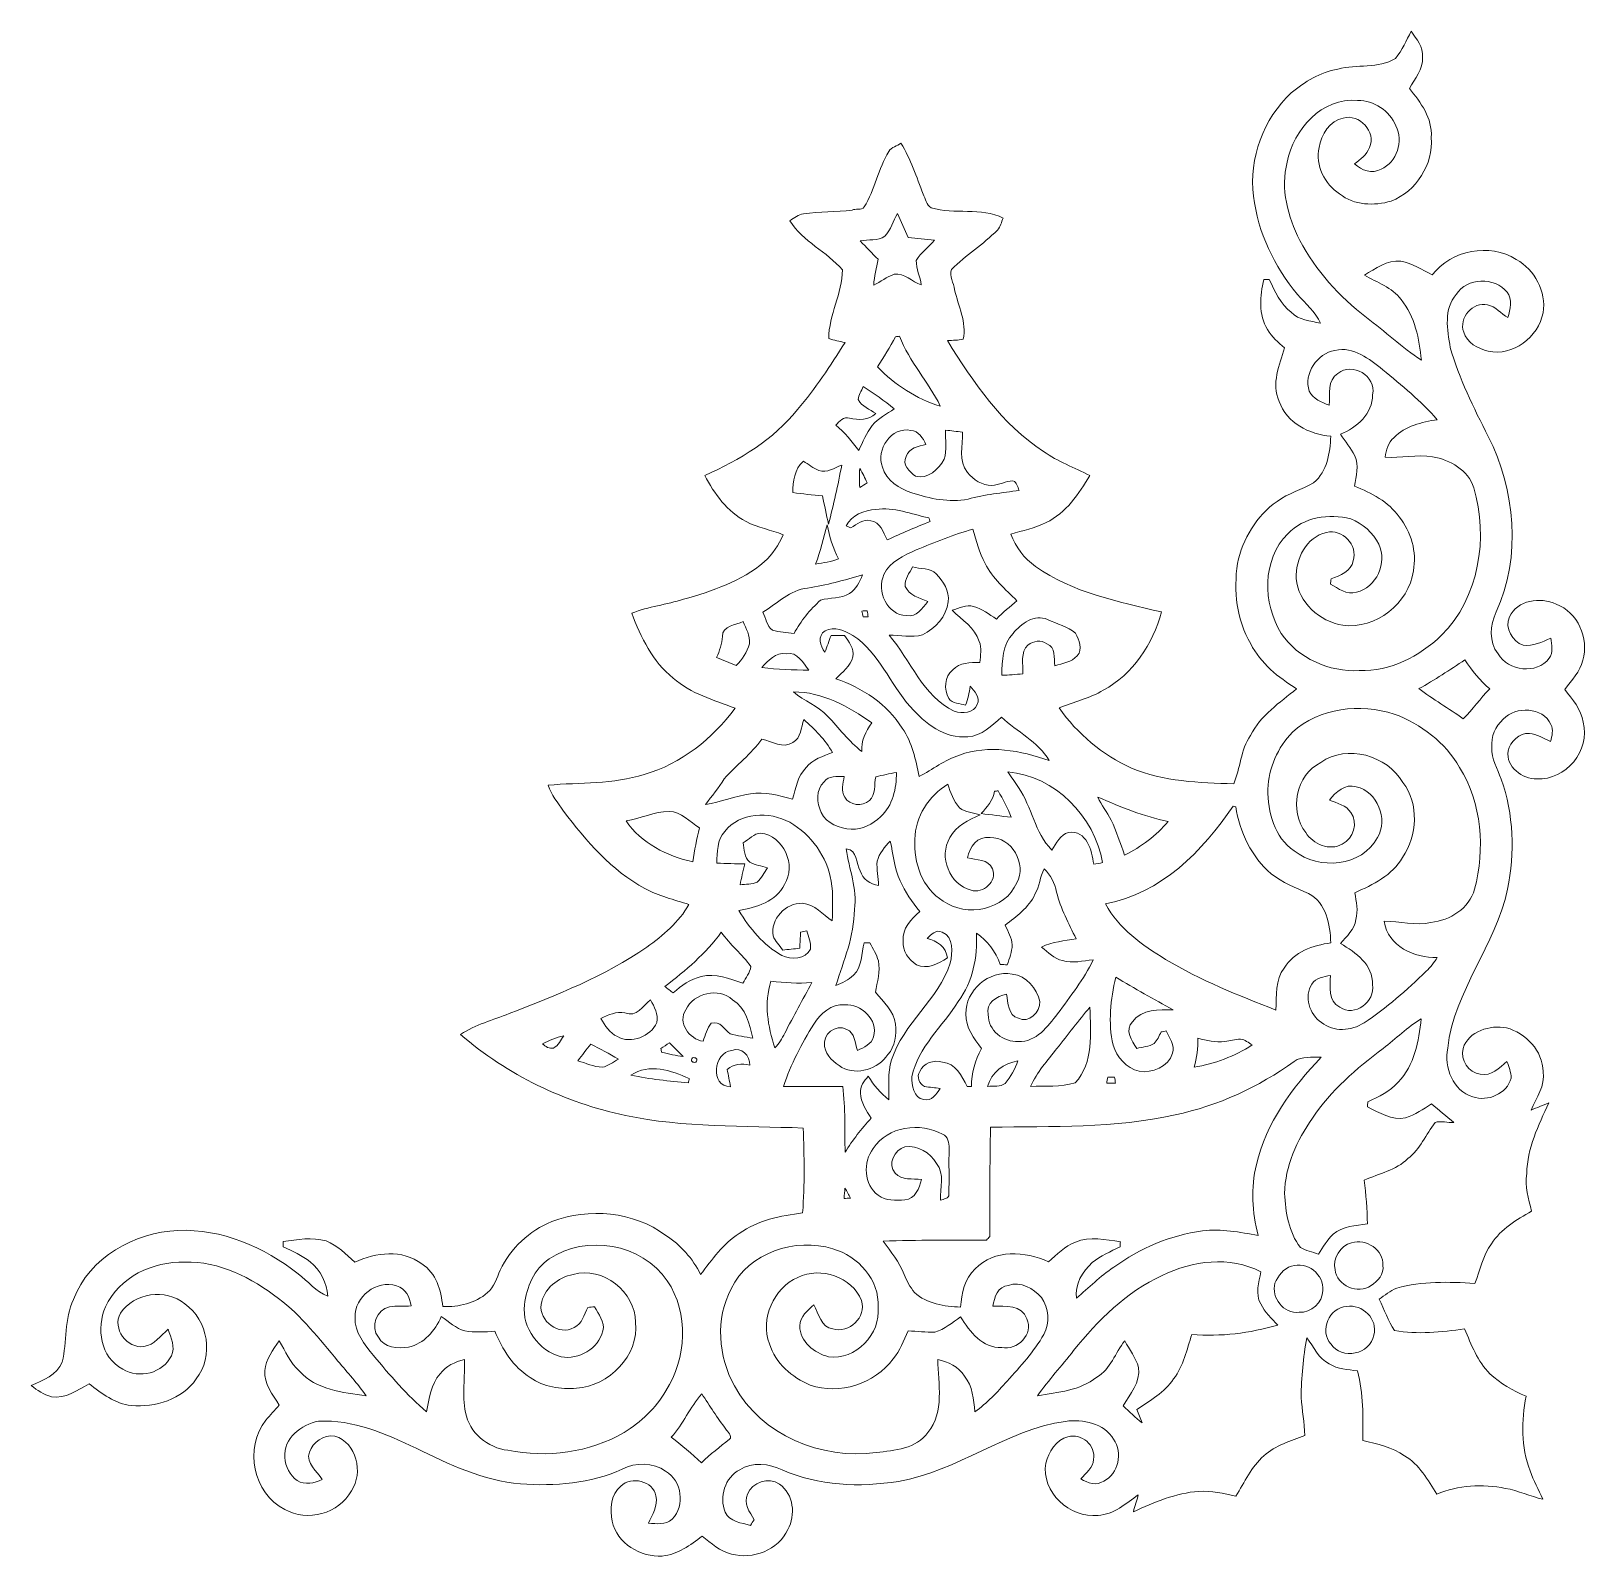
# Model space of a CAD drawing. Header units: centimetres. Extents: x -16.4 to 16.5, y -16.2 to 16.1.
import ezdxf

# ---------------------------------------------------------------- set-up
doc = ezdxf.new("R2010")
doc.units = ezdxf.units.CM
doc.header["$MEASUREMENT"] = 0
doc.layers.add('Layer 1', color=7, linetype='Continuous')

msp = doc.modelspace()

# ---------------------------------------------------------------- linework, layer by layer
at = {"layer": 'Layer 1', "color": 250, "lineweight": 9}
for points, knots in [([(12.73455, 16.09574), (12.84885, 15.93135), (12.99808, 15.76201), (12.97903, 15.54752), (12.97903, 15.54752), (12.98785, 15.29317), (12.82098, 15.09068), (12.69822, 14.88571), (12.69822, 14.88571), (12.94163, 14.59256), (13.1854, 14.25953), (13.16106, 13.8549), (13.16106, 13.8549), (13.20728, 13.28763), (12.84568, 12.71472), (12.31581, 12.50905), (12.31581, 12.50905), (11.95633, 12.40533), (11.52735, 12.4138), (11.22643, 12.66216), (11.22643, 12.66216), (10.90822, 12.86782), (10.70926, 13.26152), (10.79286, 13.64006), (10.79286, 13.64006), (10.84261, 13.90499), (11.01406, 14.21402), (11.30404, 14.26165), (11.30404, 14.26165), (11.63953, 14.36325), (12.01101, 13.96602), (11.85543, 13.64076), (11.85543, 13.64076), (11.79863, 13.4873), (11.66458, 13.39135), (11.54287, 13.29327), (11.54287, 13.29327), (11.6861, 13.15252), (11.91611, 13.07491), (12.10061, 13.18391), (12.10061, 13.18391), (12.44386, 13.32538), (12.57439, 13.77764), (12.41494, 14.09972), (12.41494, 14.09972), (12.28264, 14.41793), (11.95068, 14.63383), (11.60708, 14.63171), (11.60708, 14.63171), (10.85389, 14.70544), (10.24888, 14.02141), (10.12012, 13.32891), (10.12012, 13.32891), (9.96948, 12.76869), (10.13352, 12.18414), (10.38541, 11.67967), (10.38541, 11.67967), (10.72725, 11.04291), (11.2169, 10.4894), (11.79228, 10.05372), (11.79228, 10.05372), (12.18457, 9.75985), (12.5437, 9.42224), (12.95151, 9.14919), (12.95151, 9.14919), (12.90706, 9.60146), (12.81887, 10.06994), (12.52253, 10.43189), (12.52253, 10.43189), (12.33309, 10.68836), (12.01665, 10.78996), (11.75066, 10.94519), (11.75066, 10.94519), (11.98631, 11.08277), (12.22902, 11.27186), (12.52042, 11.24011), (12.52042, 11.24011), (12.75995, 11.19672), (12.96456, 11.05702), (13.18046, 10.95154), (13.18046, 10.95154), (13.58722, 11.47647), (14.39296, 11.63028), (14.9567, 11.27715), (14.9567, 11.27715), (15.34476, 11.05525), (15.59629, 10.60193), (15.52079, 10.15038), (15.52079, 10.15038), (15.42307, 9.64344), (14.8872, 9.21869), (14.36298, 9.34357), (14.36298, 9.34357), (14.14813, 9.39332), (13.90966, 9.51538), (13.84651, 9.74221), (13.84651, 9.74221), (13.73644, 10.04313), (14.03666, 10.39626), (14.35169, 10.31795), (14.35169, 10.31795), (14.52455, 10.28655), (14.6325, 10.13097), (14.78031, 10.04948), (14.78031, 10.04948), (14.81982, 10.22552), (14.88579, 10.4326), (14.76091, 10.58923), (14.76091, 10.58923), (14.4995, 10.91132), (13.91318, 10.89897), (13.68776, 10.53773), (13.68776, 10.53773), (13.42282, 10.23469), (13.4962, 9.78631), (13.56217, 9.42154), (13.56217, 9.42154), (13.74914, 8.76361), (14.05183, 8.14766), (14.36439, 7.54194), (14.36439, 7.54194), (14.93059, 6.40635), (15.07241, 5.00758), (14.52913, 3.83636), (14.52913, 3.83636), (14.40002, 3.55802), (14.37321, 3.20771), (14.57006, 2.95336), (14.57006, 2.95336), (14.78596, 2.58788), (15.38497, 2.51062), (15.65167, 2.85846), (15.65167, 2.85846), (15.74833, 2.98052), (15.69506, 3.14315), (15.68413, 3.28462), (15.68413, 3.28462), (15.50209, 3.20207), (15.30948, 3.10294), (15.1024, 3.13257), (15.1024, 3.13257), (14.8738, 3.20877), (14.70199, 3.49911), (14.81488, 3.73053), (14.81488, 3.73053), (14.97152, 4.09248), (15.47034, 4.15562), (15.7949, 4.00252), (15.7949, 4.00252), (16.25492, 3.83178), (16.49516, 3.27862), (16.36005, 2.81719), (16.36005, 2.81719), (16.30325, 2.57694), (16.12439, 2.39174), (15.97764, 2.20229), (15.97764, 2.20229), (16.13992, 1.99239), (16.33289, 1.78284), (16.36675, 1.50662), (16.36675, 1.50662), (16.52938, 0.91713), (16.00092, 0.27648), (15.39238, 0.31352), (15.39238, 0.31352), (15.08158, 0.30329), (14.73269, 0.56717), (14.78525, 0.90301), (14.78525, 0.90301), (14.83076, 1.10304), (15.01773, 1.28472), (15.23187, 1.27273), (15.23187, 1.27273), (15.39379, 1.2565), (15.53384, 1.16619), (15.67954, 1.10163), (15.67954, 1.10163), (15.70953, 1.21769), (15.74585, 1.3461), (15.68836, 1.4604), (15.68836, 1.4604), (15.51444, 1.83364), (14.94753, 1.85516), (14.68224, 1.57012), (14.68224, 1.57012), (14.51008, 1.42548), (14.42542, 1.1997), (14.43812, 0.97745), (14.43812, 0.97745), (14.43283, 0.7365), (14.55771, 0.52589), (14.63638, 0.30611), (14.63638, 0.30611), (14.90308, -0.43401), (14.92601, -1.24858), (14.77184, -2.01587), (14.77184, -2.01587), (14.5249, -3.19979), (13.64366, -4.15652), (13.50855, -5.37326), (13.50855, -5.37326), (13.43094, -5.77295), (13.6165, -6.27989), (14.03666, -6.39878), (14.03666, -6.39878), (14.35451, -6.51132), (14.75597, -6.33563), (14.85016, -6.00261), (14.85016, -6.00261), (14.84205, -5.87949), (14.80642, -5.76308), (14.75738, -5.65124), (14.75738, -5.65124), (14.6011, -5.78706), (14.42894, -5.97157), (14.19576, -5.91936), (14.19576, -5.91936), (13.94529, -5.89219), (13.76678, -5.62373), (13.8331, -5.37784), (13.8331, -5.37784), (13.95023, -5.0106), (14.40425, -4.8776), (14.74715, -4.94498), (14.74715, -4.94498), (15.15743, -5.04835), (15.51726, -5.43182), (15.52044, -5.86714), (15.52044, -5.86714), (15.56701, -6.16665), (15.38779, -6.42136), (15.26785, -6.67818), (15.26785, -6.67818), (15.39309, -6.63161), (15.51515, -6.57729), (15.64038, -6.52931), (15.64038, -6.52931), (15.42519, -7.00274), (15.18459, -7.48781), (15.17648, -8.01944), (15.17648, -8.01944), (15.13944, -8.2918), (15.2107, -8.55531), (15.27843, -8.81531), (15.27843, -8.81531), (14.95952, -8.9917), (14.63461, -9.19066), (14.42965, -9.50146), (14.42965, -9.50146), (14.25114, -9.75229), (14.18835, -10.05744), (14.08216, -10.34143), (14.08216, -10.34143), (13.53148, -10.2998), (12.96809, -10.29239), (12.43081, -10.43667), (12.43081, -10.43667), (12.29323, -10.49101), (12.18069, -10.5912), (12.05863, -10.67234), (12.05863, -10.67234), (12.17328, -10.8893), (12.24948, -11.13236), (12.3846, -11.3338), (12.3846, -11.3338), (12.86826, -11.42094), (13.37555, -11.3659), (13.86379, -11.29887), (13.86379, -11.29887), (14.00914, -11.62978), (14.13614, -11.98538), (14.40072, -12.24432), (14.40072, -12.24432), (14.61839, -12.45352), (14.88579, -12.60521), (15.16519, -12.71739), (15.16519, -12.71739), (15.0583, -13.2395), (15.05371, -13.78913), (15.24563, -14.29396), (15.24563, -14.29396), (15.32288, -14.49927), (15.42307, -14.69542), (15.51973, -14.89297), (15.51973, -14.89297), (15.2488, -14.83653), (14.99833, -14.70988), (14.72457, -14.66473), (14.72457, -14.66473), (14.24233, -14.57053), (13.73186, -14.59664), (13.27642, -14.78749), (13.27642, -14.78749), (13.09051, -14.48904), (12.91235, -14.15637), (12.59556, -13.97857), (12.59556, -13.97857), (12.33556, -13.7983), (12.02088, -13.72669), (11.71785, -13.65719), (11.71785, -13.65719), (11.71749, -13.16436), (11.73231, -12.66589), (11.6039, -12.18576), (11.6039, -12.18576), (11.40141, -12.15471), (11.1848, -12.15365), (11.00841, -12.03547), (11.00841, -12.03547), (10.77593, -11.92788), (10.68174, -11.6767), (10.53181, -11.48796), (10.53181, -11.48796), (10.46161, -11.90283), (10.41292, -12.32263), (10.4161, -12.7442), (10.4161, -12.7442), (10.43021, -13.01337), (10.48171, -13.28043), (10.49336, -13.5503), (10.49336, -13.5503), (10.19208, -13.66037), (9.87141, -13.75703), (9.62975, -13.97928), (9.62975, -13.97928), (9.356, -14.20329), (9.22265, -14.53949), (9.03391, -14.82877), (9.03391, -14.82877), (8.77921, -14.76844), (8.51956, -14.71694), (8.25639, -14.72893), (8.25639, -14.72893), (7.76709, -14.76209), (7.31236, -14.95965), (6.87139, -15.15932), (6.87139, -15.15932), (6.90243, -15.03832), (6.94335, -14.92014), (6.97616, -14.79984), (6.97616, -14.79984), (6.71475, -14.98117), (6.46216, -15.22247), (6.12526, -15.23517), (6.12526, -15.23517), (5.52871, -15.29655), (4.92582, -14.7434), (5.02107, -14.13309), (5.02107, -14.13309), (5.08809, -13.89814), (5.23626, -13.63567), (5.49132, -13.57817), (5.49132, -13.57817), (5.77213, -13.48715), (6.08328, -13.75879), (6.03283, -14.05266), (6.03283, -14.05266), (6.02719, -14.22905), (5.86632, -14.34123), (5.76331, -14.46647), (5.76331, -14.46647), (5.90513, -14.54937), (6.09633, -14.61851), (6.24591, -14.51268), (6.24591, -14.51268), (6.562, -14.36345), (6.64737, -13.90908), (6.45546, -13.62827), (6.45546, -13.62827), (6.25014, -13.28748), (5.80635, -13.2007), (5.43876, -13.25009), (5.43876, -13.25009), (4.17969, -13.42859), (3.16052, -14.30772), (1.91063, -14.51727), (1.91063, -14.51727), (1.0943, -14.6485), (0.22329, -14.61216), (-0.54118, -14.27385), (-0.54118, -14.27385), (-0.82023, -14.14685), (-1.16983, -14.09746), (-1.439, -14.27173), (-1.439, -14.27173), (-1.74944, -14.43295), (-1.87821, -14.84852), (-1.74733, -15.16567), (-1.74733, -15.16567), (-1.65843, -15.37169), (-1.39772, -15.39639), (-1.20864, -15.44578), (-1.20864, -15.44578), (-1.18535, -15.40627), (-1.16101, -15.36781), (-1.13702, -15.32901), (-1.13702, -15.32901), (-1.22028, -15.16497), (-1.37374, -14.9787), (-1.27249, -14.78996), (-1.27249, -14.78996), (-1.17724, -14.52997), (-0.82517, -14.41743), (-0.59762, -14.57724), (-0.59762, -14.57724), (-0.29882, -14.78326), (-0.25508, -15.22917), (-0.42229, -15.53397), (-0.42229, -15.53397), (-0.61914, -15.96895), (-1.16419, -16.1732), (-1.61116, -16.0522), (-1.61116, -16.0522), (-1.8514, -15.99223), (-2.04119, -15.8229), (-2.23028, -15.67332), (-2.23028, -15.67332), (-2.48111, -15.86417), (-2.74887, -16.06102), (-3.07378, -16.09312), (-3.07378, -16.09312), (-3.53028, -16.12733), (-4.03122, -15.8229), (-4.13282, -15.36005), (-4.13282, -15.36005), (-4.18256, -15.10746), (-4.16457, -14.79208), (-3.94902, -14.6164), (-3.94902, -14.6164), (-3.72818, -14.40438), (-3.26252, -14.50351), (-3.21066, -14.82595), (-3.21066, -14.82595), (-3.15104, -15.03232), (-3.29392, -15.21859), (-3.36518, -15.40274), (-3.36518, -15.40274), (-3.19443, -15.40873), (-3.00252, -15.4426), (-2.86423, -15.31454), (-2.86423, -15.31454), (-2.5813, -15.02738), (-2.66279, -14.5088), (-3.00252, -14.30066), (-3.00252, -14.30066), (-3.26993, -14.11439), (-3.6347, -14.11333), (-3.9201, -14.25797), (-3.9201, -14.25797), (-4.5879, -14.57018), (-5.34144, -14.61887), (-6.06675, -14.5723), (-6.06675, -14.5723), (-6.85274, -14.50386), (-7.57523, -14.16061), (-8.27302, -13.81735), (-8.27302, -13.81735), (-8.91719, -13.51326), (-9.60193, -13.20458), (-10.33148, -13.24832), (-10.33148, -13.24832), (-10.69484, -13.31323), (-11.08148, -13.60922), (-11.04127, -14.01562), (-11.04127, -14.01562), (-11.03527, -14.20435), (-10.93261, -14.38568), (-10.78445, -14.49998), (-10.78445, -14.49998), (-10.61229, -14.60228), (-10.41861, -14.55607), (-10.25105, -14.48128), (-10.25105, -14.48128), (-10.36852, -14.2996), (-10.60241, -14.14156), (-10.5248, -13.89849), (-10.5248, -13.89849), (-10.44754, -13.68118), (-10.22071, -13.53266), (-9.98857, -13.56018), (-9.98857, -13.56018), (-9.52362, -13.70623), (-9.37933, -14.33382), (-9.6358, -14.718), (-9.6358, -14.718), (-9.8965, -15.19848), (-10.57031, -15.38333), (-11.04303, -15.10993), (-11.04303, -15.10993), (-11.71296, -14.78008), (-11.90134, -13.80254), (-11.44132, -13.22857), (-11.44132, -13.22857), (-11.35489, -13.11568), (-11.25823, -13.01232), (-11.1598, -12.91072), (-11.1598, -12.91072), (-11.30091, -12.68811), (-11.48048, -12.45951), (-11.46425, -12.18047), (-11.46425, -12.18047), (-11.44308, -11.93881), (-11.29386, -11.7402), (-11.16192, -11.54864), (-11.16192, -11.54864), (-11.02575, -11.76736), (-10.93438, -12.01748), (-10.73541, -12.19175), (-10.73541, -12.19175), (-10.37769, -12.5791), (-9.82101, -12.64649), (-9.32677, -12.7121), (-9.32677, -12.7121), (-9.50457, -12.45105), (-9.72117, -12.22068), (-9.92155, -11.97762), (-9.92155, -11.97762), (-10.31278, -11.51372), (-10.68496, -11.023), (-11.17568, -10.65717), (-11.17568, -10.65717), (-11.74365, -10.22043), (-12.4231, -9.8687), (-13.15829, -9.88811), (-13.15829, -9.88811), (-13.82292, -9.87189), (-14.54753, -10.20314), (-14.82693, -10.83391), (-14.82693, -10.83391), (-15.03013, -11.28265), (-14.93523, -11.9053), (-14.46392, -12.14695), (-14.46392, -12.14695), (-14.12031, -12.35756), (-13.61443, -12.23585), (-13.43839, -11.86614), (-13.43839, -11.86614), (-13.34526, -11.68305), (-13.45003, -11.48302), (-13.50401, -11.30769), (-13.50401, -11.30769), (-13.66664, -11.43857), (-13.79858, -11.63542), (-14.0173, -11.67282), (-14.0173, -11.67282), (-14.37361, -11.71621), (-14.69569, -11.29358), (-14.51154, -10.96973), (-14.51154, -10.96973), (-14.23391, -10.53687), (-13.55093, -10.43385), (-13.15652, -10.76794), (-13.15652, -10.76794), (-12.6584, -11.11049), (-12.53563, -11.88272), (-12.91452, -12.35544), (-12.91452, -12.35544), (-13.21156, -12.79218), (-13.77812, -12.95622), (-14.2833, -12.91707), (-14.2833, -12.91707), (-14.62761, -12.87861), (-14.90807, -12.66024), (-15.17618, -12.45881), (-15.17618, -12.45881), (-15.42171, -12.59427), (-15.67218, -12.77701), (-15.96922, -12.73362), (-15.96922, -12.73362), (-16.12797, -12.68705), (-16.27226, -12.59815), (-16.39749, -12.49126), (-16.39749, -12.49126), (-16.14949, -12.38367), (-15.84681, -12.2743), (-15.74203, -12.00055), (-15.74203, -12.00055), (-15.64361, -11.56275), (-15.69723, -11.0932), (-15.50461, -10.67657), (-15.50461, -10.67657), (-15.17018, -9.78368), (-14.21627, -9.26686), (-13.30046, -9.21853), (-13.30046, -9.21853), (-12.37618, -9.18573), (-11.47483, -9.56568), (-10.76363, -10.13928), (-10.76363, -10.13928), (-10.55302, -10.29345), (-10.38192, -10.50936), (-10.13428, -10.60778), (-10.13428, -10.60778), (-10.16179, -10.33049), (-10.28878, -10.06026), (-10.50434, -9.8807), (-10.50434, -9.8807), (-10.67897, -9.74982), (-10.87476, -9.65352), (-11.07478, -9.5692), (-11.07478, -9.5692), (-11.07549, -9.54097), (-11.0769, -9.48453), (-11.0776, -9.45631), (-11.0776, -9.45631), (-10.78021, -9.41398), (-10.46589, -9.35576), (-10.17132, -9.44185), (-10.17132, -9.44185), (-9.93637, -9.53992), (-9.74904, -9.71949), (-9.56313, -9.88881), (-9.56313, -9.88881), (-9.12392, -9.68139), (-8.55806, -9.61647), (-8.15131, -9.92691), (-8.15131, -9.92691), (-7.84545, -10.11459), (-7.74174, -10.48854), (-7.71034, -10.82403), (-7.71034, -10.82403), (-7.37414, -10.83991), (-7.02031, -10.763), (-6.76419, -10.53229), (-6.76419, -10.53229), (-6.61673, -10.4141), (-6.57263, -10.22113), (-6.49396, -10.05885), (-6.49396, -10.05885), (-6.27489, -9.59707), (-5.87907, -9.22876), (-5.40776, -9.03298), (-5.40776, -9.03298), (-4.62177, -8.74193), (-3.68091, -8.81531), (-2.99864, -9.32366), (-2.99864, -9.32366), (-2.68396, -9.5251), (-2.43102, -9.81543), (-2.26662, -10.15023), (-2.26662, -10.15023), (-2.02285, -9.83766), (-1.79213, -9.4983), (-1.44817, -9.28591), (-1.44817, -9.28591), (-1.06188, -8.99981), (-0.5754, -8.91304), (-0.11079, -8.84741), (-0.11079, -8.84741), (-0.06458, -8.25299), (-0.07939, -7.65396), (-0.09809, -7.05883), (-0.09809, -7.05883), (-1.34905, -7.00873), (-2.61798, -7.05742), (-3.84954, -6.79072), (-3.84954, -6.79072), (-5.12907, -6.52543), (-6.34544, -5.94017), (-7.33322, -5.08186), (-7.33322, -5.08186), (-7.01643, -4.87866), (-6.65165, -4.77777), (-6.30487, -4.64018), (-6.30487, -4.64018), (-5.30228, -4.25319), (-4.29087, -3.85314), (-3.4001, -3.24142), (-3.4001, -3.24142), (-3.06038, -2.99271), (-2.72346, -2.71119), (-2.51109, -2.34148), (-2.51109, -2.34148), (-2.82331, -2.23494), (-3.15033, -2.16333), (-3.44102, -2.00211), (-3.44102, -2.00211), (-4.14764, -1.62358), (-4.67927, -0.99916), (-5.15623, -0.3691), (-5.15623, -0.3691), (-5.27864, -0.19554), (-5.41517, -0.02585), (-5.48255, 0.17841), (-5.48255, 0.17841), (-4.80592, 0.24014), (-4.10989, 0.19605), (-3.45408, 0.40595), (-3.45408, 0.40595), (-2.67478, 0.62891), (-2.01226, 1.16019), (-1.5339, 1.80471), (-1.5339, 1.80471), (-1.98792, 1.97334), (-2.47123, 2.11269), (-2.84448, 2.43795), (-2.84448, 2.43795), (-3.27522, 2.78755), (-3.52887, 3.29908), (-3.71831, 3.8092), (-3.71831, 3.8092), (-3.36553, 3.94996), (-2.98382, 3.99053), (-2.62258, 4.10377), (-2.62258, 4.10377), (-2.02214, 4.27839), (-1.39949, 4.47665), (-0.92006, 4.89575), (-0.92006, 4.89575), (-0.74226, 5.05098), (-0.61103, 5.25065), (-0.51966, 5.46655), (-0.51966, 5.46655), (-0.77648, 5.57344), (-1.05941, 5.60731), (-1.30424, 5.74418), (-1.30424, 5.74418), (-1.70147, 5.95338), (-1.97804, 6.32768), (-2.17736, 6.71997), (-2.17736, 6.71997), (-1.43582, 7.03676), (-0.73168, 7.47879), (-0.21698, 8.10885), (-0.21698, 8.10885), (0.16296, 8.54594), (0.47306, 9.03595), (0.78421, 9.52279), (0.78421, 9.52279), (0.66708, 9.54819), (0.55384, 9.57394), (0.43954, 9.60675), (0.43954, 9.60675), (0.44307, 10.10769), (0.72494, 10.56066), (0.72882, 11.05561), (0.72882, 11.05561), (0.40321, 11.44296), (-0.10585, 11.65145), (-0.37784, 12.09454), (-0.37784, 12.09454), (-0.29071, 12.15733), (-0.20181, 12.2293), (-0.09139, 12.24235), (-0.09139, 12.24235), (0.24939, 12.28539), (0.593, 12.2868), (0.93519, 12.31573), (0.93519, 12.31573), (0.99446, 12.36265), (1.13839, 12.2995), (1.18708, 12.38452), (1.18708, 12.38452), (1.41321, 12.75141), (1.48729, 13.18956), (1.70848, 13.55927), (1.70848, 13.55927), (1.76881, 13.64676), (1.87923, 13.67674), (1.96495, 13.73001), (1.96495, 13.73001), (2.17168, 13.39487), (2.29374, 13.01952), (2.4345, 12.65475), (2.4345, 12.65475), (2.48071, 12.55632), (2.50717, 12.4332), (2.60313, 12.36829), (2.60313, 12.36829), (3.09561, 12.22224), (3.65229, 12.3817), (4.12642, 12.15098), (4.12642, 12.15098), (4.08233, 12.06914), (4.06679, 11.96824), (4.00119, 11.89804), (4.00119, 11.89804), (3.70591, 11.59006), (3.32809, 11.37452), (3.03563, 11.06513), (3.03563, 11.06513), (2.97884, 10.9279), (3.07973, 10.77726), (3.09772, 10.64215), (3.09772, 10.64215), (3.17181, 10.30172), (3.35666, 9.94788), (3.28046, 9.59193), (3.28046, 9.59193), (3.16969, 9.57359), (3.05786, 9.57041), (2.94638, 9.563), (2.94638, 9.563), (3.49248, 8.68741), (4.0922, 7.79382), (4.97556, 7.22409), (4.97556, 7.22409), (5.27789, 7.01312), (5.62255, 6.87907), (5.9524, 6.7182), (5.9524, 6.7182), (5.72451, 6.32627), (5.44934, 5.92798), (5.03094, 5.7209), (5.03094, 5.7209), (4.79211, 5.61048), (4.53388, 5.55157), (4.28235, 5.47854), (4.28235, 5.47854), (4.3917, 5.20902), (4.56175, 4.96137), (4.80623, 4.79697), (4.80623, 4.79697), (5.58763, 4.23923), (6.55071, 4.05685), (7.46511, 3.83601), (7.46511, 3.83601), (7.28273, 3.15973), (6.86257, 2.52297), (6.23674, 2.1843), (6.23674, 2.1843), (5.94534, 2.01391), (5.61479, 1.93066), (5.30188, 1.81142), (5.30188, 1.81142), (5.68923, 1.26355), (6.22016, 0.81905), (6.83011, 0.53859), (6.83011, 0.53859), (7.51309, 0.26025), (8.26239, 0.22498), (8.99017, 0.21051), (8.99017, 0.21051), (9.13128, 0.53718), (9.13763, 0.92242), (9.34365, 1.22792), (9.34365, 1.22792), (9.56202, 1.65231), (9.95925, 1.92254), (10.31873, 2.21464), (10.31873, 2.21464), (9.93279, 2.45629), (9.55673, 2.7491), (9.34894, 3.16467), (9.34894, 3.16467), (9.04944, 3.67091), (8.98875, 4.28474), (9.06778, 4.85836), (9.06778, 4.85836), (9.17961, 5.37588), (9.46782, 5.86413), (9.90633, 6.16963), (9.90633, 6.16963), (10.14093, 6.34391), (10.4295, 6.41693), (10.67821, 6.56474), (10.67821, 6.56474), (10.97102, 6.80463), (11.01899, 7.19445), (11.04087, 7.54617), (11.04087, 7.54617), (10.58578, 7.58533), (10.10565, 7.82346), (9.95114, 8.28207), (9.95114, 8.28207), (9.7818, 8.65813), (9.95043, 9.04795), (10.06544, 9.4099), (10.06544, 9.4099), (9.9335, 9.52808), (9.78921, 9.64026), (9.70419, 9.79901), (9.70419, 9.79901), (9.50592, 10.11192), (9.54438, 10.51021), (9.62446, 10.85523), (9.62446, 10.85523), (9.65304, 10.85523), (9.71054, 10.85452), (9.73912, 10.85452), (9.73912, 10.85452), (9.86153, 10.60299), (9.97442, 10.33523), (10.20584, 10.16096), (10.20584, 10.16096), (10.36777, 9.99586), (10.60836, 9.97963), (10.82179, 9.93201), (10.82179, 9.93201), (10.71843, 10.17507), (10.50041, 10.33841), (10.33813, 10.53914), (10.33813, 10.53914), (9.84566, 11.12581), (9.49958, 11.85006), (9.40785, 12.61382), (9.40785, 12.61382), (9.31119, 13.41251), (9.61952, 14.24648), (10.20478, 14.79611), (10.20478, 14.79611), (10.49159, 15.02859), (10.81791, 15.23002), (11.18762, 15.29458), (11.18762, 15.29458), (11.58873, 15.4043), (12.04134, 15.29211), (12.40788, 15.52248), (12.40788, 15.52248), (12.54793, 15.69393), (12.63895, 15.89748), (12.73455, 16.09574), (12.73455, 16.09574), (12.73455, 16.09574), (12.73455, 16.09574), (12.73455, 16.09574)], [0, 0, 0, 0, 0.00434783, 0.00434783, 0.00434783, 0.00434783, 0.00869565, 0.00869565, 0.00869565, 0.00869565, 0.01304348, 0.01304348, 0.01304348, 0.01304348, 0.0173913, 0.0173913, 0.0173913, 0.0173913, 0.02173913, 0.02173913, 0.02173913, 0.02173913, 0.02608696, 0.02608696, 0.02608696, 0.02608696, 0.03043478, 0.03043478, 0.03043478, 0.03043478, 0.03478261, 0.03478261, 0.03478261, 0.03478261, 0.03913043, 0.03913043, 0.03913043, 0.03913043, 0.04347826, 0.04347826, 0.04347826, 0.04347826, 0.04782609, 0.04782609, 0.04782609, 0.04782609, 0.05217391, 0.05217391, 0.05217391, 0.05217391, 0.05652174, 0.05652174, 0.05652174, 0.05652174, 0.06086957, 0.06086957, 0.06086957, 0.06086957, 0.06521739, 0.06521739, 0.06521739, 0.06521739, 0.06956522, 0.06956522, 0.06956522, 0.06956522, 0.07391304, 0.07391304, 0.07391304, 0.07391304, 0.07826087, 0.07826087, 0.07826087, 0.07826087, 0.0826087, 0.0826087, 0.0826087, 0.0826087, 0.08695652, 0.08695652, 0.08695652, 0.08695652, 0.09130435, 0.09130435, 0.09130435, 0.09130435, 0.09565217, 0.09565217, 0.09565217, 0.09565217, 0.1, 0.1, 0.1, 0.1, 0.10434783, 0.10434783, 0.10434783, 0.10434783, 0.10869565, 0.10869565, 0.10869565, 0.10869565, 0.11304348, 0.11304348, 0.11304348, 0.11304348, 0.1173913, 0.1173913, 0.1173913, 0.1173913, 0.12173913, 0.12173913, 0.12173913, 0.12173913, 0.12608696, 0.12608696, 0.12608696, 0.12608696, 0.13043478, 0.13043478, 0.13043478, 0.13043478, 0.13478261, 0.13478261, 0.13478261, 0.13478261, 0.13913043, 0.13913043, 0.13913043, 0.13913043, 0.14347826, 0.14347826, 0.14347826, 0.14347826, 0.14782609, 0.14782609, 0.14782609, 0.14782609, 0.15217391, 0.15217391, 0.15217391, 0.15217391, 0.15652174, 0.15652174, 0.15652174, 0.15652174, 0.16086957, 0.16086957, 0.16086957, 0.16086957, 0.16521739, 0.16521739, 0.16521739, 0.16521739, 0.16956522, 0.16956522, 0.16956522, 0.16956522, 0.17391304, 0.17391304, 0.17391304, 0.17391304, 0.17826087, 0.17826087, 0.17826087, 0.17826087, 0.1826087, 0.1826087, 0.1826087, 0.1826087, 0.18695652, 0.18695652, 0.18695652, 0.18695652, 0.19130435, 0.19130435, 0.19130435, 0.19130435, 0.19565217, 0.19565217, 0.19565217, 0.19565217, 0.2, 0.2, 0.2, 0.2, 0.20434783, 0.20434783, 0.20434783, 0.20434783, 0.20869565, 0.20869565, 0.20869565, 0.20869565, 0.21304348, 0.21304348, 0.21304348, 0.21304348, 0.2173913, 0.2173913, 0.2173913, 0.2173913, 0.22173913, 0.22173913, 0.22173913, 0.22173913, 0.22608696, 0.22608696, 0.22608696, 0.22608696, 0.23043478, 0.23043478, 0.23043478, 0.23043478, 0.23478261, 0.23478261, 0.23478261, 0.23478261, 0.23913043, 0.23913043, 0.23913043, 0.23913043, 0.24347826, 0.24347826, 0.24347826, 0.24347826, 0.24782609, 0.24782609, 0.24782609, 0.24782609, 0.25217391, 0.25217391, 0.25217391, 0.25217391, 0.25652174, 0.25652174, 0.25652174, 0.25652174, 0.26086957, 0.26086957, 0.26086957, 0.26086957, 0.26521739, 0.26521739, 0.26521739, 0.26521739, 0.26956522, 0.26956522, 0.26956522, 0.26956522, 0.27391304, 0.27391304, 0.27391304, 0.27391304, 0.27826087, 0.27826087, 0.27826087, 0.27826087, 0.2826087, 0.2826087, 0.2826087, 0.2826087, 0.28695652, 0.28695652, 0.28695652, 0.28695652, 0.29130435, 0.29130435, 0.29130435, 0.29130435, 0.29565217, 0.29565217, 0.29565217, 0.29565217, 0.3, 0.3, 0.3, 0.3, 0.30434783, 0.30434783, 0.30434783, 0.30434783, 0.30869565, 0.30869565, 0.30869565, 0.30869565, 0.31304348, 0.31304348, 0.31304348, 0.31304348, 0.3173913, 0.3173913, 0.3173913, 0.3173913, 0.32173913, 0.32173913, 0.32173913, 0.32173913, 0.32608696, 0.32608696, 0.32608696, 0.32608696, 0.33043478, 0.33043478, 0.33043478, 0.33043478, 0.33478261, 0.33478261, 0.33478261, 0.33478261, 0.33913043, 0.33913043, 0.33913043, 0.33913043, 0.34347826, 0.34347826, 0.34347826, 0.34347826, 0.34782609, 0.34782609, 0.34782609, 0.34782609, 0.35217391, 0.35217391, 0.35217391, 0.35217391, 0.35652174, 0.35652174, 0.35652174, 0.35652174, 0.36086957, 0.36086957, 0.36086957, 0.36086957, 0.36521739, 0.36521739, 0.36521739, 0.36521739, 0.36956522, 0.36956522, 0.36956522, 0.36956522, 0.37391304, 0.37391304, 0.37391304, 0.37391304, 0.37826087, 0.37826087, 0.37826087, 0.37826087, 0.3826087, 0.3826087, 0.3826087, 0.3826087, 0.38695652, 0.38695652, 0.38695652, 0.38695652, 0.39130435, 0.39130435, 0.39130435, 0.39130435, 0.39565217, 0.39565217, 0.39565217, 0.39565217, 0.4, 0.4, 0.4, 0.4, 0.40434783, 0.40434783, 0.40434783, 0.40434783, 0.40869565, 0.40869565, 0.40869565, 0.40869565, 0.41304348, 0.41304348, 0.41304348, 0.41304348, 0.4173913, 0.4173913, 0.4173913, 0.4173913, 0.42173913, 0.42173913, 0.42173913, 0.42173913, 0.42608696, 0.42608696, 0.42608696, 0.42608696, 0.43043478, 0.43043478, 0.43043478, 0.43043478, 0.43478261, 0.43478261, 0.43478261, 0.43478261, 0.43913043, 0.43913043, 0.43913043, 0.43913043, 0.44347826, 0.44347826, 0.44347826, 0.44347826, 0.44782609, 0.44782609, 0.44782609, 0.44782609, 0.45217391, 0.45217391, 0.45217391, 0.45217391, 0.45652174, 0.45652174, 0.45652174, 0.45652174, 0.46086957, 0.46086957, 0.46086957, 0.46086957, 0.46521739, 0.46521739, 0.46521739, 0.46521739, 0.46956522, 0.46956522, 0.46956522, 0.46956522, 0.47391304, 0.47391304, 0.47391304, 0.47391304, 0.47826087, 0.47826087, 0.47826087, 0.47826087, 0.4826087, 0.4826087, 0.4826087, 0.4826087, 0.48695652, 0.48695652, 0.48695652, 0.48695652, 0.49130435, 0.49130435, 0.49130435, 0.49130435, 0.49565217, 0.49565217, 0.49565217, 0.49565217, 0.5, 0.5, 0.5, 0.5, 0.50434783, 0.50434783, 0.50434783, 0.50434783, 0.50869565, 0.50869565, 0.50869565, 0.50869565, 0.51304348, 0.51304348, 0.51304348, 0.51304348, 0.5173913, 0.5173913, 0.5173913, 0.5173913, 0.52173913, 0.52173913, 0.52173913, 0.52173913, 0.52608696, 0.52608696, 0.52608696, 0.52608696, 0.53043478, 0.53043478, 0.53043478, 0.53043478, 0.53478261, 0.53478261, 0.53478261, 0.53478261, 0.53913043, 0.53913043, 0.53913043, 0.53913043, 0.54347826, 0.54347826, 0.54347826, 0.54347826, 0.54782609, 0.54782609, 0.54782609, 0.54782609, 0.55217391, 0.55217391, 0.55217391, 0.55217391, 0.55652174, 0.55652174, 0.55652174, 0.55652174, 0.56086957, 0.56086957, 0.56086957, 0.56086957, 0.56521739, 0.56521739, 0.56521739, 0.56521739, 0.56956522, 0.56956522, 0.56956522, 0.56956522, 0.57391304, 0.57391304, 0.57391304, 0.57391304, 0.57826087, 0.57826087, 0.57826087, 0.57826087, 0.5826087, 0.5826087, 0.5826087, 0.5826087, 0.58695652, 0.58695652, 0.58695652, 0.58695652, 0.59130435, 0.59130435, 0.59130435, 0.59130435, 0.59565217, 0.59565217, 0.59565217, 0.59565217, 0.6, 0.6, 0.6, 0.6, 0.60434783, 0.60434783, 0.60434783, 0.60434783, 0.60869565, 0.60869565, 0.60869565, 0.60869565, 0.61304348, 0.61304348, 0.61304348, 0.61304348, 0.6173913, 0.6173913, 0.6173913, 0.6173913, 0.62173913, 0.62173913, 0.62173913, 0.62173913, 0.62608696, 0.62608696, 0.62608696, 0.62608696, 0.63043478, 0.63043478, 0.63043478, 0.63043478, 0.63478261, 0.63478261, 0.63478261, 0.63478261, 0.63913043, 0.63913043, 0.63913043, 0.63913043, 0.64347826, 0.64347826, 0.64347826, 0.64347826, 0.64782609, 0.64782609, 0.64782609, 0.64782609, 0.65217391, 0.65217391, 0.65217391, 0.65217391, 0.65652174, 0.65652174, 0.65652174, 0.65652174, 0.66086957, 0.66086957, 0.66086957, 0.66086957, 0.66521739, 0.66521739, 0.66521739, 0.66521739, 0.66956522, 0.66956522, 0.66956522, 0.66956522, 0.67391304, 0.67391304, 0.67391304, 0.67391304, 0.67826087, 0.67826087, 0.67826087, 0.67826087, 0.6826087, 0.6826087, 0.6826087, 0.6826087, 0.68695652, 0.68695652, 0.68695652, 0.68695652, 0.69130435, 0.69130435, 0.69130435, 0.69130435, 0.69565217, 0.69565217, 0.69565217, 0.69565217, 0.7, 0.7, 0.7, 0.7, 0.70434783, 0.70434783, 0.70434783, 0.70434783, 0.70869565, 0.70869565, 0.70869565, 0.70869565, 0.71304348, 0.71304348, 0.71304348, 0.71304348, 0.7173913, 0.7173913, 0.7173913, 0.7173913, 0.72173913, 0.72173913, 0.72173913, 0.72173913, 0.72608696, 0.72608696, 0.72608696, 0.72608696, 0.73043478, 0.73043478, 0.73043478, 0.73043478, 0.73478261, 0.73478261, 0.73478261, 0.73478261, 0.73913043, 0.73913043, 0.73913043, 0.73913043, 0.74347826, 0.74347826, 0.74347826, 0.74347826, 0.74782609, 0.74782609, 0.74782609, 0.74782609, 0.75217391, 0.75217391, 0.75217391, 0.75217391, 0.75652174, 0.75652174, 0.75652174, 0.75652174, 0.76086957, 0.76086957, 0.76086957, 0.76086957, 0.76521739, 0.76521739, 0.76521739, 0.76521739, 0.76956522, 0.76956522, 0.76956522, 0.76956522, 0.77391304, 0.77391304, 0.77391304, 0.77391304, 0.77826087, 0.77826087, 0.77826087, 0.77826087, 0.7826087, 0.7826087, 0.7826087, 0.7826087, 0.78695652, 0.78695652, 0.78695652, 0.78695652, 0.79130435, 0.79130435, 0.79130435, 0.79130435, 0.79565217, 0.79565217, 0.79565217, 0.79565217, 0.8, 0.8, 0.8, 0.8, 0.80434783, 0.80434783, 0.80434783, 0.80434783, 0.80869565, 0.80869565, 0.80869565, 0.80869565, 0.81304348, 0.81304348, 0.81304348, 0.81304348, 0.8173913, 0.8173913, 0.8173913, 0.8173913, 0.82173913, 0.82173913, 0.82173913, 0.82173913, 0.82608696, 0.82608696, 0.82608696, 0.82608696, 0.83043478, 0.83043478, 0.83043478, 0.83043478, 0.83478261, 0.83478261, 0.83478261, 0.83478261, 0.83913043, 0.83913043, 0.83913043, 0.83913043, 0.84347826, 0.84347826, 0.84347826, 0.84347826, 0.84782609, 0.84782609, 0.84782609, 0.84782609, 0.85217391, 0.85217391, 0.85217391, 0.85217391, 0.85652174, 0.85652174, 0.85652174, 0.85652174, 0.86086957, 0.86086957, 0.86086957, 0.86086957, 0.86521739, 0.86521739, 0.86521739, 0.86521739, 0.86956522, 0.86956522, 0.86956522, 0.86956522, 0.87391304, 0.87391304, 0.87391304, 0.87391304, 0.87826087, 0.87826087, 0.87826087, 0.87826087, 0.8826087, 0.8826087, 0.8826087, 0.8826087, 0.88695652, 0.88695652, 0.88695652, 0.88695652, 0.89130435, 0.89130435, 0.89130435, 0.89130435, 0.89565217, 0.89565217, 0.89565217, 0.89565217, 0.9, 0.9, 0.9, 0.9, 0.90434783, 0.90434783, 0.90434783, 0.90434783, 0.90869565, 0.90869565, 0.90869565, 0.90869565, 0.91304348, 0.91304348, 0.91304348, 0.91304348, 0.9173913, 0.9173913, 0.9173913, 0.9173913, 0.92173913, 0.92173913, 0.92173913, 0.92173913, 0.92608696, 0.92608696, 0.92608696, 0.92608696, 0.93043478, 0.93043478, 0.93043478, 0.93043478, 0.93478261, 0.93478261, 0.93478261, 0.93478261, 0.93913043, 0.93913043, 0.93913043, 0.93913043, 0.94347826, 0.94347826, 0.94347826, 0.94347826, 0.94782609, 0.94782609, 0.94782609, 0.94782609, 0.95217391, 0.95217391, 0.95217391, 0.95217391, 0.95652174, 0.95652174, 0.95652174, 0.95652174, 0.96086957, 0.96086957, 0.96086957, 0.96086957, 0.96521739, 0.96521739, 0.96521739, 0.96521739, 0.96956522, 0.96956522, 0.96956522, 0.96956522, 0.97391304, 0.97391304, 0.97391304, 0.97391304, 0.97826087, 0.97826087, 0.97826087, 0.97826087, 0.9826087, 0.9826087, 0.9826087, 0.9826087, 0.98695652, 0.98695652, 0.98695652, 0.98695652, 0.99130435, 0.99130435, 0.99130435, 0.99130435, 1, 1, 1, 1]), ([(1.6277, 11.76681), (1.48165, 11.65639), (1.27316, 11.71107), (1.107, 11.66697), (1.107, 11.66697), (1.22906, 11.53433), (1.35641, 11.40733), (1.48447, 11.28033), (1.48447, 11.28033), (1.44849, 11.0997), (1.40192, 10.92014), (1.38922, 10.73564), (1.38922, 10.73564), (1.53456, 10.80796), (1.66686, 10.90709), (1.81961, 10.96494), (1.81961, 10.96494), (2.0408, 10.99704), (2.19779, 10.80513), (2.39464, 10.73846), (2.39464, 10.73846), (2.37559, 10.91308), (2.28034, 11.07818), (2.28916, 11.25457), (2.28916, 11.25457), (2.37841, 11.42602), (2.55374, 11.53221), (2.67298, 11.68214), (2.67298, 11.68214), (2.48671, 11.70119), (2.3015, 11.71812), (2.11594, 11.73752), (2.11594, 11.73752), (2.04186, 11.90756), (1.97377, 12.08042), (1.89263, 12.24729), (1.89263, 12.24729), (1.80126, 12.08924), (1.74976, 11.90509), (1.6277, 11.76681), (1.6277, 11.76681), (1.6277, 11.76681), (1.6277, 11.76681), (1.6277, 11.76681)], [0, 0, 0, 0, 0.08333333, 0.08333333, 0.08333333, 0.08333333, 0.16666667, 0.16666667, 0.16666667, 0.16666667, 0.25, 0.25, 0.25, 0.25, 0.33333333, 0.33333333, 0.33333333, 0.33333333, 0.41666667, 0.41666667, 0.41666667, 0.41666667, 0.5, 0.5, 0.5, 0.5, 0.58333333, 0.58333333, 0.58333333, 0.58333333, 0.66666667, 0.66666667, 0.66666667, 0.66666667, 0.75, 0.75, 0.75, 0.75, 0.83333333, 0.83333333, 0.83333333, 0.83333333, 1, 1, 1, 1]), ([(1.84889, 9.64696), (1.73141, 9.4293), (1.60794, 9.21481), (1.46859, 9.0102), (1.46859, 9.0102), (1.83478, 8.63308), (2.29092, 8.33287), (2.79645, 8.18117), (2.79645, 8.18117), (2.54421, 8.69129), (2.14452, 9.12027), (1.93356, 9.65543), (1.93356, 9.65543), (1.91239, 9.65331), (1.87006, 9.64908), (1.84889, 9.64696), (1.84889, 9.64696), (1.84889, 9.64696), (1.84889, 9.64696), (1.84889, 9.64696)], [0, 0, 0, 0, 0.16666667, 0.16666667, 0.16666667, 0.16666667, 0.33333333, 0.33333333, 0.33333333, 0.33333333, 0.5, 0.5, 0.5, 0.5, 0.66666667, 0.66666667, 0.66666667, 0.66666667, 1, 1, 1, 1]), ([(11.1273, 9.35769), (10.74665, 9.29207), (10.46372, 8.86697), (10.58437, 8.49373), (10.58437, 8.49373), (10.6641, 8.33463), (10.84754, 8.25843), (11.00594, 8.20022), (11.00594, 8.20022), (11.03699, 8.42529), (10.95408, 8.72974), (11.19115, 8.87085), (11.19115, 8.87085), (11.48819, 9.12238), (12.0103, 8.81441), (11.92316, 8.42247), (11.92316, 8.42247), (11.92634, 8.02242), (11.58732, 7.72715), (11.24301, 7.58815), (11.24301, 7.58815), (11.34567, 7.43646), (11.46491, 7.2957), (11.54816, 7.13166), (11.54816, 7.13166), (11.64129, 6.92634), (11.57356, 6.70233), (11.54252, 6.49137), (11.54252, 6.49137), (11.89776, 6.34849), (12.25619, 6.16258), (12.48443, 5.84296), (12.48443, 5.84296), (12.73702, 5.52652), (12.86085, 5.1046), (12.78359, 4.70278), (12.78359, 4.70278), (12.68516, 4.01346), (11.98878, 3.46242), (11.29275, 3.55661), (11.29275, 3.55661), (10.80274, 3.6321), (10.35401, 4.03533), (10.30674, 4.54333), (10.30674, 4.54333), (10.2958, 4.95361), (10.51699, 5.41751), (10.94773, 5.51523), (10.94773, 5.51523), (11.28287, 5.59496), (11.61731, 5.24747), (11.51429, 4.91621), (11.51429, 4.91621), (11.46949, 4.6922), (11.23525, 4.60718), (11.04722, 4.53521), (11.04722, 4.53521), (11.04334, 4.50664), (11.03558, 4.44949), (11.03205, 4.42091), (11.03205, 4.42091), (11.20032, 4.33307), (11.37459, 4.19126), (11.58062, 4.25052), (11.58062, 4.25052), (11.99972, 4.34965), (12.24384, 4.88058), (12.05404, 5.26476), (12.05404, 5.26476), (11.93481, 5.51064), (11.71114, 5.7015), (11.45961, 5.80239), (11.45961, 5.80239), (11.00206, 5.92022), (10.46796, 5.83943), (10.13176, 5.4856), (10.13176, 5.4856), (9.58425, 4.93668), (9.60083, 4.01769), (9.99206, 3.38375), (9.99206, 3.38375), (10.34942, 2.85035), (11.00982, 2.56883), (11.64165, 2.5967), (11.64165, 2.5967), (12.29288, 2.58259), (12.912, 2.89515), (13.37343, 3.33789), (13.37343, 3.33789), (14.17424, 4.13904), (14.37179, 5.39846), (14.05747, 6.45962), (14.05747, 6.45962), (13.93894, 6.82862), (13.55653, 7.05299), (13.18964, 7.10873), (13.18964, 7.10873), (12.85591, 7.17011), (12.52077, 7.07733), (12.18563, 7.10167), (12.18563, 7.10167), (12.22056, 7.24807), (12.24137, 7.41706), (12.37084, 7.51513), (12.37084, 7.51513), (12.61602, 7.76066), (12.95786, 7.84533), (13.28877, 7.89472), (13.28877, 7.89472), (12.94693, 8.28983), (12.53453, 8.6165), (12.13589, 8.95058), (12.13589, 8.95058), (11.85014, 9.17601), (11.52064, 9.448), (11.1273, 9.35769), (11.1273, 9.35769), (11.1273, 9.35769), (11.1273, 9.35769), (11.1273, 9.35769)], [0, 0, 0, 0, 0.03225806, 0.03225806, 0.03225806, 0.03225806, 0.06451613, 0.06451613, 0.06451613, 0.06451613, 0.09677419, 0.09677419, 0.09677419, 0.09677419, 0.12903226, 0.12903226, 0.12903226, 0.12903226, 0.16129032, 0.16129032, 0.16129032, 0.16129032, 0.19354839, 0.19354839, 0.19354839, 0.19354839, 0.22580645, 0.22580645, 0.22580645, 0.22580645, 0.25806452, 0.25806452, 0.25806452, 0.25806452, 0.29032258, 0.29032258, 0.29032258, 0.29032258, 0.32258065, 0.32258065, 0.32258065, 0.32258065, 0.35483871, 0.35483871, 0.35483871, 0.35483871, 0.38709677, 0.38709677, 0.38709677, 0.38709677, 0.41935484, 0.41935484, 0.41935484, 0.41935484, 0.4516129, 0.4516129, 0.4516129, 0.4516129, 0.48387097, 0.48387097, 0.48387097, 0.48387097, 0.51612903, 0.51612903, 0.51612903, 0.51612903, 0.5483871, 0.5483871, 0.5483871, 0.5483871, 0.58064516, 0.58064516, 0.58064516, 0.58064516, 0.61290323, 0.61290323, 0.61290323, 0.61290323, 0.64516129, 0.64516129, 0.64516129, 0.64516129, 0.67741935, 0.67741935, 0.67741935, 0.67741935, 0.70967742, 0.70967742, 0.70967742, 0.70967742, 0.74193548, 0.74193548, 0.74193548, 0.74193548, 0.77419355, 0.77419355, 0.77419355, 0.77419355, 0.80645161, 0.80645161, 0.80645161, 0.80645161, 0.83870968, 0.83870968, 0.83870968, 0.83870968, 0.87096774, 0.87096774, 0.87096774, 0.87096774, 0.90322581, 0.90322581, 0.90322581, 0.90322581, 0.93548387, 0.93548387, 0.93548387, 0.93548387, 1, 1, 1, 1]), ([(1.16803, 8.59286), (1.12711, 8.50326), (1.07666, 8.41612), (1.06043, 8.3177), (1.06043, 8.3177), (1.14051, 8.17447), (1.30949, 8.11732), (1.43473, 8.02277), (1.43473, 8.02277), (1.28021, 7.88837), (1.07172, 7.87849), (0.87981, 7.92964), (0.87981, 7.92964), (0.75422, 7.96527), (0.66426, 7.85944), (0.587, 7.77936), (0.587, 7.77936), (0.77786, 7.62837), (0.92779, 7.43611), (1.07419, 7.24384), (1.07419, 7.24384), (1.15921, 7.42482), (1.23647, 7.61073), (1.35571, 7.77301), (1.35571, 7.77301), (1.48623, 7.92082), (1.66333, 8.0136), (1.8242, 8.12473), (1.8242, 8.12473), (1.61323, 8.29159), (1.39592, 8.45069), (1.16803, 8.59286), (1.16803, 8.59286), (1.16803, 8.59286), (1.16803, 8.59286), (1.16803, 8.59286)], [0, 0, 0, 0, 0.1, 0.1, 0.1, 0.1, 0.2, 0.2, 0.2, 0.2, 0.3, 0.3, 0.3, 0.3, 0.4, 0.4, 0.4, 0.4, 0.5, 0.5, 0.5, 0.5, 0.6, 0.6, 0.6, 0.6, 0.7, 0.7, 0.7, 0.7, 0.8, 0.8, 0.8, 0.8, 1, 1, 1, 1]), ([(1.57549, 6.89353), (1.6531, 6.61025), (1.93426, 6.43986), (2.19708, 6.35202), (2.19708, 6.35202), (2.5735, 6.22502), (2.98483, 6.14141), (3.381, 6.21832), (3.381, 6.21832), (3.73413, 6.31674), (4.10032, 6.34955), (4.46191, 6.40282), (4.46191, 6.40282), (4.42734, 6.47443), (4.41535, 6.57568), (4.33033, 6.60602), (4.33033, 6.60602), (4.17793, 6.59402), (4.03751, 6.51924), (3.88583, 6.50371), (3.88583, 6.50371), (3.67769, 6.50195), (3.49813, 6.63142), (3.36866, 6.78135), (3.36866, 6.78135), (3.17145, 7.02512), (3.27058, 7.34791), (3.26247, 7.63225), (3.26247, 7.63225), (3.14358, 7.64636), (3.0254, 7.66012), (2.90687, 7.67247), (2.90687, 7.67247), (2.89805, 7.46891), (2.94285, 7.25548), (2.87724, 7.05934), (2.87724, 7.05934), (2.76188, 6.84591), (2.53398, 6.63318), (2.27081, 6.69951), (2.27081, 6.69951), (2.15545, 6.79687), (1.97413, 6.95068), (2.07855, 7.11755), (2.07855, 7.11755), (2.1297, 7.3017), (2.33749, 7.33274), (2.49165, 7.37331), (2.49165, 7.37331), (2.42815, 7.50596), (2.3389, 7.65518), (2.17556, 7.66717), (2.17556, 7.66717), (1.76281, 7.75607), (1.4252, 7.26007), (1.57549, 6.89353), (1.57549, 6.89353), (1.57549, 6.89353), (1.57549, 6.89353), (1.57549, 6.89353)], [0, 0, 0, 0, 0.0625, 0.0625, 0.0625, 0.0625, 0.125, 0.125, 0.125, 0.125, 0.1875, 0.1875, 0.1875, 0.1875, 0.25, 0.25, 0.25, 0.25, 0.3125, 0.3125, 0.3125, 0.3125, 0.375, 0.375, 0.375, 0.375, 0.4375, 0.4375, 0.4375, 0.4375, 0.5, 0.5, 0.5, 0.5, 0.5625, 0.5625, 0.5625, 0.5625, 0.625, 0.625, 0.625, 0.625, 0.6875, 0.6875, 0.6875, 0.6875, 0.75, 0.75, 0.75, 0.75, 0.8125, 0.8125, 0.8125, 0.8125, 0.875, 0.875, 0.875, 0.875, 1, 1, 1, 1]), ([(-0.31752, 6.35449), (-0.10973, 6.32874), (0.09805, 6.30722), (0.3069, 6.28499), (0.3069, 6.28499), (0.35452, 6.08849), (0.38733, 5.88882), (0.43637, 5.69232), (0.43637, 5.69232), (0.54079, 6.10331), (0.64027, 6.51571), (0.71365, 6.9334), (0.71365, 6.9334), (0.55737, 6.87836), (0.40638, 6.76477), (0.23034, 6.8191), (0.23034, 6.8191), (0.11463, 6.87307), (0.01268, 6.95139), (-0.09492, 7.01842), (-0.09492, 7.01842), (-0.28683, 6.84626), (-0.31293, 6.59649), (-0.31752, 6.35449), (-0.31752, 6.35449), (-0.31752, 6.35449), (-0.31752, 6.35449), (-0.31752, 6.35449)], [0, 0, 0, 0, 0.125, 0.125, 0.125, 0.125, 0.25, 0.25, 0.25, 0.25, 0.375, 0.375, 0.375, 0.375, 0.5, 0.5, 0.5, 0.5, 0.625, 0.625, 0.625, 0.625, 0.75, 0.75, 0.75, 0.75, 1, 1, 1, 1]), ([(1.09677, 6.86178), (1.08371, 6.72914), (1.08724, 6.59579), (1.0943, 6.46244), (1.0943, 6.46244), (1.1458, 6.49525), (1.19731, 6.52841), (1.24846, 6.56192), (1.24846, 6.56192), (1.20401, 6.66458), (1.15744, 6.76724), (1.09677, 6.86178), (1.09677, 6.86178), (1.09677, 6.86178), (1.09677, 6.86178), (1.09677, 6.86178)], [0, 0, 0, 0, 0.2, 0.2, 0.2, 0.2, 0.4, 0.4, 0.4, 0.4, 0.6, 0.6, 0.6, 0.6, 1, 1, 1, 1]), ([(1.43261, 6.00101), (1.19343, 5.97702), (0.91403, 5.89129), (0.81172, 5.65105), (0.81172, 5.65105), (0.83606, 5.64152), (0.88475, 5.62248), (0.90909, 5.6133), (0.90909, 5.6133), (1.03997, 5.68315), (1.16309, 5.80909), (1.32678, 5.75935), (1.32678, 5.75935), (1.52469, 5.73854), (1.59595, 5.5117), (1.67179, 5.35578), (1.67179, 5.35578), (1.97025, 5.49442), (2.27363, 5.62177), (2.57949, 5.74418), (2.57949, 5.74418), (2.5735, 5.76394), (2.5615, 5.8038), (2.5555, 5.82356), (2.5555, 5.82356), (2.18368, 5.89588), (1.81961, 6.0578), (1.43261, 6.00101), (1.43261, 6.00101), (1.43261, 6.00101), (1.43261, 6.00101), (1.43261, 6.00101)], [0, 0, 0, 0, 0.11111111, 0.11111111, 0.11111111, 0.11111111, 0.22222222, 0.22222222, 0.22222222, 0.22222222, 0.33333333, 0.33333333, 0.33333333, 0.33333333, 0.44444444, 0.44444444, 0.44444444, 0.44444444, 0.55555556, 0.55555556, 0.55555556, 0.55555556, 0.66666667, 0.66666667, 0.66666667, 0.66666667, 0.77777778, 0.77777778, 0.77777778, 0.77777778, 1, 1, 1, 1]), ([(0.16367, 4.84742), (0.32736, 4.87247), (0.49175, 4.89963), (0.64909, 4.95396), (0.64909, 4.95396), (0.53021, 5.18115), (0.45436, 5.42633), (0.40709, 5.67786), (0.40709, 5.67786), (0.33089, 5.39952), (0.26739, 5.1173), (0.16367, 4.84742), (0.16367, 4.84742), (0.16367, 4.84742), (0.16367, 4.84742), (0.16367, 4.84742)], [0, 0, 0, 0, 0.2, 0.2, 0.2, 0.2, 0.4, 0.4, 0.4, 0.4, 0.6, 0.6, 0.6, 0.6, 1, 1, 1, 1]), ([(2.2888, 5.14411), (2.02704, 5.02804), (1.73424, 4.90069), (1.60653, 4.62588), (1.60653, 4.62588), (1.43931, 4.28121), (1.67462, 3.76545), (2.07996, 3.76122), (2.07996, 3.76122), (2.30009, 3.71501), (2.41298, 3.91997), (2.53257, 4.05755), (2.53257, 4.05755), (2.35618, 4.12846), (2.13711, 4.18314), (2.05632, 4.37611), (2.05632, 4.37611), (2.03516, 4.53486), (2.14628, 4.65551), (2.21013, 4.7871), (2.21013, 4.7871), (2.37171, 4.73912), (2.58302, 4.77546), (2.71143, 4.64175), (2.71143, 4.64175), (2.85642, 4.48124), (2.99824, 4.28121), (2.96084, 4.0505), (2.96084, 4.0505), (2.9298, 3.73652), (2.69132, 3.49029), (2.4218, 3.35517), (2.4218, 3.35517), (2.19249, 3.28603), (1.94873, 3.34706), (1.71342, 3.34918), (1.71342, 3.34918), (2.17062, 2.81401), (2.42392, 2.06436), (3.09102, 1.74016), (3.09102, 1.74016), (3.25612, 1.68548), (3.50448, 1.69535), (3.57679, 1.88232), (3.57679, 1.88232), (3.64453, 2.04249), (3.52, 2.16384), (3.42369, 2.26721), (3.42369, 2.26721), (3.40746, 2.13068), (3.37889, 1.99557), (3.32703, 1.86751), (3.32703, 1.86751), (3.21026, 1.90843), (3.05433, 1.90032), (2.9739, 2.01074), (2.9739, 2.01074), (2.86983, 2.1963), (2.88429, 2.47182), (3.05786, 2.61152), (3.05786, 2.61152), (3.20109, 2.77556), (3.43392, 2.76498), (3.63042, 2.76956), (3.63042, 2.76956), (3.64523, 2.91702), (3.6731, 3.07154), (3.61666, 3.21406), (3.61666, 3.21406), (3.52917, 3.50404), (3.24906, 3.66703), (3.04798, 3.87023), (3.04798, 3.87023), (3.1905, 3.92314), (3.34396, 3.99511), (3.49848, 3.95207), (3.49848, 3.95207), (3.67769, 3.90374), (3.82586, 3.7845), (3.98108, 3.68714), (3.98108, 3.68714), (4.11655, 3.82613), (4.26682, 3.9489), (4.41429, 4.07413), (4.41429, 4.07413), (4.16558, 4.31261), (3.89888, 4.54827), (3.7419, 4.86012), (3.7419, 4.86012), (3.61772, 5.08519), (3.55633, 5.33672), (3.4826, 5.58085), (3.4826, 5.58085), (3.07303, 5.46937), (2.67898, 5.30956), (2.2888, 5.14411), (2.2888, 5.14411), (2.2888, 5.14411), (2.2888, 5.14411), (2.2888, 5.14411)], [0, 0, 0, 0, 0.03846154, 0.03846154, 0.03846154, 0.03846154, 0.07692308, 0.07692308, 0.07692308, 0.07692308, 0.11538462, 0.11538462, 0.11538462, 0.11538462, 0.15384615, 0.15384615, 0.15384615, 0.15384615, 0.19230769, 0.19230769, 0.19230769, 0.19230769, 0.23076923, 0.23076923, 0.23076923, 0.23076923, 0.26923077, 0.26923077, 0.26923077, 0.26923077, 0.30769231, 0.30769231, 0.30769231, 0.30769231, 0.34615385, 0.34615385, 0.34615385, 0.34615385, 0.38461538, 0.38461538, 0.38461538, 0.38461538, 0.42307692, 0.42307692, 0.42307692, 0.42307692, 0.46153846, 0.46153846, 0.46153846, 0.46153846, 0.5, 0.5, 0.5, 0.5, 0.53846154, 0.53846154, 0.53846154, 0.53846154, 0.57692308, 0.57692308, 0.57692308, 0.57692308, 0.61538462, 0.61538462, 0.61538462, 0.61538462, 0.65384615, 0.65384615, 0.65384615, 0.65384615, 0.69230769, 0.69230769, 0.69230769, 0.69230769, 0.73076923, 0.73076923, 0.73076923, 0.73076923, 0.76923077, 0.76923077, 0.76923077, 0.76923077, 0.80769231, 0.80769231, 0.80769231, 0.80769231, 0.84615385, 0.84615385, 0.84615385, 0.84615385, 0.88461538, 0.88461538, 0.88461538, 0.88461538, 0.92307692, 0.92307692, 0.92307692, 0.92307692, 1, 1, 1, 1]), ([(-0.00602, 4.33942), (-0.37784, 4.30026), (-0.64666, 4.01875), (-0.9497, 3.83036), (-0.9497, 3.83036), (-0.88867, 3.70266), (-0.86644, 3.53932), (-0.74826, 3.44972), (-0.74826, 3.44972), (-0.60045, 3.4095), (-0.44381, 3.40597), (-0.29282, 3.37951), (-0.29282, 3.37951), (-0.14713, 3.64374), (0.04161, 3.8861), (0.26915, 4.08401), (0.26915, 4.08401), (0.46776, 4.14363), (0.69707, 4.11153), (0.87875, 4.22689), (0.87875, 4.22689), (1.0188, 4.31508), (1.09571, 4.46678), (1.15286, 4.61635), (1.15286, 4.61635), (0.77045, 4.5077), (0.38733, 4.39975), (-0.00602, 4.33942), (-0.00602, 4.33942), (-0.00602, 4.33942), (-0.00602, 4.33942), (-0.00602, 4.33942)], [0, 0, 0, 0, 0.11111111, 0.11111111, 0.11111111, 0.11111111, 0.22222222, 0.22222222, 0.22222222, 0.22222222, 0.33333333, 0.33333333, 0.33333333, 0.33333333, 0.44444444, 0.44444444, 0.44444444, 0.44444444, 0.55555556, 0.55555556, 0.55555556, 0.55555556, 0.66666667, 0.66666667, 0.66666667, 0.66666667, 0.77777778, 0.77777778, 0.77777778, 0.77777778, 1, 1, 1, 1]), ([(-1.80518, 3.31954), (-1.81189, 3.16326), (-1.86621, 3.01651), (-1.92619, 2.87398), (-1.92619, 2.87398), (-1.78966, 2.81472), (-1.65172, 2.75898), (-1.51344, 2.70394), (-1.51344, 2.70394), (-1.38926, 2.83553), (-1.2799, 2.98828), (-1.23439, 3.16573), (-1.23439, 3.16573), (-1.21957, 3.33577), (-1.30283, 3.4857), (-1.36597, 3.63563), (-1.36597, 3.63563), (-1.52226, 3.55767), (-1.80377, 3.54603), (-1.80518, 3.31954), (-1.80518, 3.31954), (-1.80518, 3.31954), (-1.80518, 3.31954), (-1.80518, 3.31954)], [0, 0, 0, 0, 0.14285714, 0.14285714, 0.14285714, 0.14285714, 0.28571429, 0.28571429, 0.28571429, 0.28571429, 0.42857143, 0.42857143, 0.42857143, 0.42857143, 0.57142857, 0.57142857, 0.57142857, 0.57142857, 0.71428571, 0.71428571, 0.71428571, 0.71428571, 1, 1, 1, 1]), ([(1.14086, 3.85506), (1.14863, 3.81414), (1.15639, 3.77357), (1.16485, 3.73229), (1.16485, 3.73229), (1.19237, 3.73159), (1.2474, 3.73017), (1.27492, 3.72947), (1.27492, 3.72947), (1.26716, 3.77286), (1.25975, 3.8159), (1.25234, 3.85894), (1.25234, 3.85894), (1.21495, 3.85823), (1.17791, 3.85682), (1.14086, 3.85506), (1.14086, 3.85506), (1.14086, 3.85506), (1.14086, 3.85506), (1.14086, 3.85506)], [0, 0, 0, 0, 0.16666667, 0.16666667, 0.16666667, 0.16666667, 0.33333333, 0.33333333, 0.33333333, 0.33333333, 0.5, 0.5, 0.5, 0.5, 0.66666667, 0.66666667, 0.66666667, 0.66666667, 1, 1, 1, 1]), ([(4.33244, 3.38375), (4.10561, 3.1495), (4.10526, 2.80272), (4.09326, 2.49863), (4.09326, 2.49863), (4.24108, 2.50533), (4.38889, 2.51697), (4.53669, 2.52897), (4.53669, 2.52897), (4.55258, 2.7304), (4.47849, 2.98193), (4.64712, 3.13786), (4.64712, 3.13786), (4.7586, 3.22182), (4.92405, 3.25392), (5.0447, 3.16573), (5.0447, 3.16573), (5.23203, 3.08636), (5.19322, 2.86446), (5.21545, 2.69971), (5.21545, 2.69971), (5.3809, 2.74381), (5.56505, 2.78156), (5.68852, 2.90891), (5.68852, 2.90891), (5.80988, 3.04508), (5.72415, 3.24828), (5.65289, 3.38481), (5.65289, 3.38481), (5.48709, 3.53509), (5.25566, 3.57989), (5.05776, 3.67479), (5.05776, 3.67479), (4.78471, 3.80461), (4.49966, 3.58271), (4.33244, 3.38375), (4.33244, 3.38375), (4.33244, 3.38375), (4.33244, 3.38375), (4.33244, 3.38375)], [0, 0, 0, 0, 0.09090909, 0.09090909, 0.09090909, 0.09090909, 0.18181818, 0.18181818, 0.18181818, 0.18181818, 0.27272727, 0.27272727, 0.27272727, 0.27272727, 0.36363636, 0.36363636, 0.36363636, 0.36363636, 0.45454545, 0.45454545, 0.45454545, 0.45454545, 0.54545455, 0.54545455, 0.54545455, 0.54545455, 0.63636364, 0.63636364, 0.63636364, 0.63636364, 0.72727273, 0.72727273, 0.72727273, 0.72727273, 0.81818182, 0.81818182, 0.81818182, 0.81818182, 1, 1, 1, 1]), ([(0.36299, 3.43666), (0.19895, 3.33718), (0.25574, 3.11317), (0.36052, 2.98793), (0.36052, 2.98793), (0.40532, 3.10505), (0.44483, 3.22429), (0.48858, 3.34177), (0.48858, 3.34177), (0.58383, 3.34141), (0.67943, 3.34071), (0.77503, 3.34), (0.77503, 3.34), (0.86358, 3.20348), (0.98529, 3.06766), (0.95107, 2.88845), (0.95107, 2.88845), (0.89321, 2.69124), (0.7267, 2.5646), (0.58983, 2.42313), (0.58983, 2.42313), (1.15039, 2.23722), (1.6785, 1.89044), (1.99176, 1.37997), (1.99176, 1.37997), (2.20555, 1.08117), (2.27893, 0.71392), (2.34878, 0.36009), (2.34878, 0.36009), (2.63241, 0.51178), (2.88817, 0.71745), (3.19968, 0.8127), (3.19968, 0.8127), (3.81773, 1.04271), (4.49331, 0.90795), (5.09656, 0.69946), (5.09656, 0.69946), (4.85773, 1.10233), (4.41746, 1.30553), (4.08444, 1.61457), (4.08444, 1.61457), (3.88018, 1.4343), (3.66922, 1.21381), (3.3803, 1.20111), (3.3803, 1.20111), (2.885, 1.1549), (2.46907, 1.48439), (2.16321, 1.8347), (2.16321, 1.8347), (1.73353, 2.31413), (1.50634, 2.97629), (0.95142, 3.33789), (0.95142, 3.33789), (0.77997, 3.43984), (0.55702, 3.53968), (0.36299, 3.43666), (0.36299, 3.43666), (0.36299, 3.43666), (0.36299, 3.43666), (0.36299, 3.43666)], [0, 0, 0, 0, 0.0625, 0.0625, 0.0625, 0.0625, 0.125, 0.125, 0.125, 0.125, 0.1875, 0.1875, 0.1875, 0.1875, 0.25, 0.25, 0.25, 0.25, 0.3125, 0.3125, 0.3125, 0.3125, 0.375, 0.375, 0.375, 0.375, 0.4375, 0.4375, 0.4375, 0.4375, 0.5, 0.5, 0.5, 0.5, 0.5625, 0.5625, 0.5625, 0.5625, 0.625, 0.625, 0.625, 0.625, 0.6875, 0.6875, 0.6875, 0.6875, 0.75, 0.75, 0.75, 0.75, 0.8125, 0.8125, 0.8125, 0.8125, 0.875, 0.875, 0.875, 0.875, 1, 1, 1, 1]), ([(-0.97157, 2.6602), (-0.64137, 2.62669), (-0.30905, 2.60764), (0.02326, 2.60834), (0.02326, 2.60834), (-0.11009, 2.75369), (-0.21451, 3.00486), (-0.45863, 2.95336), (-0.45863, 2.95336), (-0.6837, 2.99111), (-0.83822, 2.80943), (-0.97157, 2.6602), (-0.97157, 2.6602), (-0.97157, 2.6602), (-0.97157, 2.6602), (-0.97157, 2.6602)], [0, 0, 0, 0, 0.2, 0.2, 0.2, 0.2, 0.4, 0.4, 0.4, 0.4, 0.6, 0.6, 0.6, 0.6, 1, 1, 1, 1]), ([(12.89577, 2.21782), (13.19916, 1.99027), (13.52936, 1.80083), (13.83804, 1.57999), (13.83804, 1.57999), (14.0356, 1.7772), (14.19541, 2.01426), (14.39614, 2.21147), (14.39614, 2.21147), (14.18764, 2.38468), (14.0236, 2.60305), (13.8705, 2.82424), (13.8705, 2.82424), (13.55018, 2.61469), (13.2355, 2.39562), (12.89577, 2.21782), (12.89577, 2.21782), (12.89577, 2.21782), (12.89577, 2.21782), (12.89577, 2.21782)], [0, 0, 0, 0, 0.16666667, 0.16666667, 0.16666667, 0.16666667, 0.33333333, 0.33333333, 0.33333333, 0.33333333, 0.5, 0.5, 0.5, 0.5, 0.66666667, 0.66666667, 0.66666667, 0.66666667, 1, 1, 1, 1]), ([(-0.30447, 2.14797), (-0.08045, 1.95711), (0.21024, 1.85551), (0.41379, 1.63891), (0.41379, 1.63891), (0.65262, 1.38632), (0.86499, 1.10551), (1.13804, 0.88679), (1.13804, 0.88679), (1.12181, 1.11221), (1.21918, 1.31471), (1.34724, 1.49427), (1.34724, 1.49427), (0.8664, 1.8414), (0.30266, 2.14973), (-0.30447, 2.14797), (-0.30447, 2.14797), (-0.30447, 2.14797), (-0.30447, 2.14797), (-0.30447, 2.14797)], [0, 0, 0, 0, 0.16666667, 0.16666667, 0.16666667, 0.16666667, 0.33333333, 0.33333333, 0.33333333, 0.33333333, 0.5, 0.5, 0.5, 0.5, 0.66666667, 0.66666667, 0.66666667, 0.66666667, 1, 1, 1, 1]), ([(10.22983, 1.2953), (9.91515, 0.97851), (9.73136, 0.53895), (9.70806, 0.09445), (9.70806, 0.09445), (9.71547, -0.38533), (9.84354, -0.92438), (10.26793, -1.2066), (10.26793, -1.2066), (10.78863, -1.62217), (11.69844, -1.54491), (12.02688, -0.92543), (12.02688, -0.92543), (12.25724, -0.53738), (12.02829, 0.04612), (11.57779, 0.14348), (11.57779, 0.14348), (11.34708, 0.21616), (11.13788, 0.04082), (11.01123, -0.13662), (11.01123, -0.13662), (11.16822, -0.19977), (11.3686, -0.24104), (11.4642, -0.39909), (11.4642, -0.39909), (11.62366, -0.61534), (11.51818, -0.94942), (11.28287, -1.06302), (11.28287, -1.06302), (11.01723, -1.21824), (10.66445, -1.0669), (10.51135, -0.82278), (10.51135, -0.82278), (10.1561, -0.35781), (10.29898, 0.39219), (10.82955, 0.6603), (10.82955, 0.6603), (11.38341, 1.0533), (12.22691, 0.80565), (12.56028, 0.23803), (12.56028, 0.23803), (12.90988, -0.21847), (12.86332, -0.8831), (12.55605, -1.34877), (12.55605, -1.34877), (12.33627, -1.72201), (11.92881, -1.92344), (11.54569, -2.09101), (11.54569, -2.09101), (11.58203, -2.27657), (11.61872, -2.46919), (11.56968, -2.65687), (11.56968, -2.65687), (11.5404, -2.86818), (11.37318, -3.0107), (11.24442, -3.16381), (11.24442, -3.16381), (11.56968, -3.35219), (11.93622, -3.6136), (11.91858, -4.03199), (11.91858, -4.03199), (11.98349, -4.39042), (11.54216, -4.72379), (11.23207, -4.51001), (11.23207, -4.51001), (10.97384, -4.37631), (11.02323, -4.07468), (11.03205, -3.83585), (11.03205, -3.83585), (10.89235, -3.86831), (10.72337, -3.88489), (10.64082, -4.01929), (10.64082, -4.01929), (10.47254, -4.28458), (10.58861, -4.661), (10.84155, -4.82998), (10.84155, -4.82998), (11.0959, -5.03882), (11.47514, -5.01131), (11.74113, -4.83809), (11.74113, -4.83809), (12.21632, -4.52447), (12.64777, -4.14912), (13.05276, -3.74977), (13.05276, -3.74977), (13.14272, -3.66299), (13.22033, -3.56456), (13.287, -3.45908), (13.287, -3.45908), (12.80723, -3.46826), (12.23996, -3.2259), (12.16834, -2.69391), (12.16834, -2.69391), (12.49608, -2.69109), (12.82698, -2.79057), (13.15365, -2.71825), (13.15365, -2.71825), (13.55688, -2.67556), (13.96257, -2.42439), (14.07511, -2.01869), (14.07511, -2.01869), (14.2963, -1.16709), (14.23562, -0.20294), (13.75726, 0.55341), (13.75726, 0.55341), (13.45493, 1.08081), (12.94587, 1.47381), (12.37931, 1.68054), (12.37931, 1.68054), (11.65964, 1.90808), (10.80098, 1.82094), (10.22983, 1.2953), (10.22983, 1.2953), (10.22983, 1.2953), (10.22983, 1.2953), (10.22983, 1.2953)], [0, 0, 0, 0, 0.03333333, 0.03333333, 0.03333333, 0.03333333, 0.06666667, 0.06666667, 0.06666667, 0.06666667, 0.1, 0.1, 0.1, 0.1, 0.13333333, 0.13333333, 0.13333333, 0.13333333, 0.16666667, 0.16666667, 0.16666667, 0.16666667, 0.2, 0.2, 0.2, 0.2, 0.23333333, 0.23333333, 0.23333333, 0.23333333, 0.26666667, 0.26666667, 0.26666667, 0.26666667, 0.3, 0.3, 0.3, 0.3, 0.33333333, 0.33333333, 0.33333333, 0.33333333, 0.36666667, 0.36666667, 0.36666667, 0.36666667, 0.4, 0.4, 0.4, 0.4, 0.43333333, 0.43333333, 0.43333333, 0.43333333, 0.46666667, 0.46666667, 0.46666667, 0.46666667, 0.5, 0.5, 0.5, 0.5, 0.53333333, 0.53333333, 0.53333333, 0.53333333, 0.56666667, 0.56666667, 0.56666667, 0.56666667, 0.6, 0.6, 0.6, 0.6, 0.63333333, 0.63333333, 0.63333333, 0.63333333, 0.66666667, 0.66666667, 0.66666667, 0.66666667, 0.7, 0.7, 0.7, 0.7, 0.73333333, 0.73333333, 0.73333333, 0.73333333, 0.76666667, 0.76666667, 0.76666667, 0.76666667, 0.8, 0.8, 0.8, 0.8, 0.83333333, 0.83333333, 0.83333333, 0.83333333, 0.86666667, 0.86666667, 0.86666667, 0.86666667, 0.9, 0.9, 0.9, 0.9, 0.93333333, 0.93333333, 0.93333333, 0.93333333, 1, 1, 1, 1]), ([(-0.31717, 1.08328), (-0.52248, 0.94006), (-0.76026, 1.10163), (-0.96875, 1.15172), (-0.96875, 1.15172), (-1.19876, 0.83846), (-1.5085, 0.59998), (-1.76638, 0.31282), (-1.76638, 0.31282), (-1.88844, 0.12479), (-2.02532, -0.05266), (-2.16184, -0.23046), (-2.16184, -0.23046), (-1.84046, -0.17402), (-1.53425, -0.05372), (-1.21216, -0.00151), (-1.21216, -0.00151), (-0.91019, 0.04541), (-0.61138, -0.03432), (-0.32281, -0.1151), (-0.32281, -0.1151), (-0.25719, 0.11808), (-0.21662, 0.37632), (-0.03318, 0.55271), (-0.03318, 0.55271), (0.09982, 0.72909), (0.32383, 0.78766), (0.51856, 0.86985), (0.51856, 0.86985), (0.36722, 1.14043), (0.14074, 1.3588), (-0.08574, 1.56588), (-0.08574, 1.56588), (-0.1496, 1.39973), (-0.13796, 1.17501), (-0.31717, 1.08328), (-0.31717, 1.08328), (-0.31717, 1.08328), (-0.31717, 1.08328), (-0.31717, 1.08328)], [0, 0, 0, 0, 0.09090909, 0.09090909, 0.09090909, 0.09090909, 0.18181818, 0.18181818, 0.18181818, 0.18181818, 0.27272727, 0.27272727, 0.27272727, 0.27272727, 0.36363636, 0.36363636, 0.36363636, 0.36363636, 0.45454545, 0.45454545, 0.45454545, 0.45454545, 0.54545455, 0.54545455, 0.54545455, 0.54545455, 0.63636364, 0.63636364, 0.63636364, 0.63636364, 0.72727273, 0.72727273, 0.72727273, 0.72727273, 0.81818182, 0.81818182, 0.81818182, 0.81818182, 1, 1, 1, 1]), ([(1.43508, 0.35727), (1.39486, 0.1897), (1.44108, -0.01879), (1.29785, -0.14509), (1.29785, -0.14509), (1.1518, -0.27809), (0.88087, -0.25233), (0.78033, -0.07594), (0.78033, -0.07594), (0.6939, 0.05705), (0.7447, 0.21968), (0.76904, 0.36256), (0.76904, 0.36256), (0.62052, 0.35198), (0.43707, 0.39149), (0.34112, 0.24826), (0.34112, 0.24826), (0.16261, 0.08139), (0.18589, -0.19483), (0.28115, -0.39909), (0.28115, -0.39909), (0.39474, -0.63369), (0.67096, -0.73493), (0.91544, -0.75116), (0.91544, -0.75116), (1.15356, -0.76668), (1.36382, -0.63792), (1.53598, -0.48799), (1.53598, -0.48799), (1.78927, -0.25233), (1.87605, 0.11067), (1.86794, 0.44652), (1.86794, 0.44652), (1.7226, 0.42183), (1.57901, 0.3869), (1.43508, 0.35727), (1.43508, 0.35727), (1.43508, 0.35727), (1.43508, 0.35727), (1.43508, 0.35727)], [0, 0, 0, 0, 0.09090909, 0.09090909, 0.09090909, 0.09090909, 0.18181818, 0.18181818, 0.18181818, 0.18181818, 0.27272727, 0.27272727, 0.27272727, 0.27272727, 0.36363636, 0.36363636, 0.36363636, 0.36363636, 0.45454545, 0.45454545, 0.45454545, 0.45454545, 0.54545455, 0.54545455, 0.54545455, 0.54545455, 0.63636364, 0.63636364, 0.63636364, 0.63636364, 0.72727273, 0.72727273, 0.72727273, 0.72727273, 0.81818182, 0.81818182, 0.81818182, 0.81818182, 1, 1, 1, 1]), ([(4.21849, 0.45993), (4.29329, 0.35021), (4.37443, 0.24473), (4.44498, 0.13184), (4.44498, 0.13184), (4.73108, -0.28338), (4.78788, -0.8196), (5.14877, -1.19002), (5.14877, -1.19002), (5.23944, -1.04679), (5.33045, -0.86969), (5.50331, -0.8196), (5.50331, -0.8196), (5.88537, -0.75998), (5.9965, -1.20166), (6.0346, -1.48529), (6.0346, -1.48529), (6.09739, -1.47647), (6.15983, -1.46589), (6.22263, -1.45636), (6.22263, -1.45636), (6.05259, -0.48517), (5.22003, 0.37843), (4.21849, 0.45993), (4.21849, 0.45993), (4.21849, 0.45993), (4.21849, 0.45993), (4.21849, 0.45993)], [0, 0, 0, 0, 0.125, 0.125, 0.125, 0.125, 0.25, 0.25, 0.25, 0.25, 0.375, 0.375, 0.375, 0.375, 0.5, 0.5, 0.5, 0.5, 0.625, 0.625, 0.625, 0.625, 0.75, 0.75, 0.75, 0.75, 1, 1, 1, 1]), ([(2.95555, 0.2031), (2.55762, -0.04843), (2.26129, -0.48199), (2.26093, -0.96389), (2.26093, -0.96389), (2.22954, -1.4546), (2.41333, -2.00776), (2.85783, -2.26599), (2.85783, -2.26599), (3.35243, -2.61912), (4.1631, -2.4579), (4.41111, -1.88111), (4.41111, -1.88111), (4.62878, -1.48952), (4.30316, -0.90956), (3.84525, -0.92861), (3.84525, -0.92861), (3.58173, -0.88416), (3.40993, -1.12758), (3.37289, -1.35476), (3.37289, -1.35476), (3.55633, -1.40239), (3.8075, -1.37981), (3.89534, -1.58442), (3.89534, -1.58442), (4.01071, -1.85042), (3.70097, -2.11888), (3.44415, -2.03668), (3.44415, -2.03668), (2.99083, -1.92485), (2.75129, -1.32725), (2.9993, -0.9279), (2.9993, -0.9279), (3.12065, -0.67073), (3.39829, -0.56031), (3.63994, -0.44707), (3.63994, -0.44707), (3.49354, -0.4005), (3.32809, -0.39415), (3.20179, -0.30031), (3.20179, -0.30031), (3.07091, -0.16132), (3.0127, 0.02636), (2.95555, 0.2031), (2.95555, 0.2031), (2.95555, 0.2031), (2.95555, 0.2031), (2.95555, 0.2031)], [0, 0, 0, 0, 0.07692308, 0.07692308, 0.07692308, 0.07692308, 0.15384615, 0.15384615, 0.15384615, 0.15384615, 0.23076923, 0.23076923, 0.23076923, 0.23076923, 0.30769231, 0.30769231, 0.30769231, 0.30769231, 0.38461538, 0.38461538, 0.38461538, 0.38461538, 0.46153846, 0.46153846, 0.46153846, 0.46153846, 0.53846154, 0.53846154, 0.53846154, 0.53846154, 0.61538462, 0.61538462, 0.61538462, 0.61538462, 0.69230769, 0.69230769, 0.69230769, 0.69230769, 0.76923077, 0.76923077, 0.76923077, 0.76923077, 0.84615385, 0.84615385, 0.84615385, 0.84615385, 1, 1, 1, 1]), ([(3.94333, 0.05176), (3.91122, -0.1405), (3.78246, -0.28303), (3.65829, -0.42131), (3.65829, -0.42131), (3.86995, -0.44601), (4.08162, -0.47458), (4.29364, -0.49822), (4.29364, -0.49822), (4.22308, -0.30243), (4.11549, -0.12286), (4.01635, 0.05882), (4.01635, 0.05882), (3.99801, 0.05705), (3.96168, 0.05352), (3.94333, 0.05176), (3.94333, 0.05176), (3.94333, 0.05176), (3.94333, 0.05176), (3.94333, 0.05176)], [0, 0, 0, 0, 0.16666667, 0.16666667, 0.16666667, 0.16666667, 0.33333333, 0.33333333, 0.33333333, 0.33333333, 0.5, 0.5, 0.5, 0.5, 0.66666667, 0.66666667, 0.66666667, 0.66666667, 1, 1, 1, 1]), ([(6.12173, -0.07136), (6.20252, -0.23999), (6.31118, -0.39168), (6.40008, -0.55608), (6.40008, -0.55608), (6.51649, -0.79455), (6.59657, -1.04785), (6.68688, -1.29726), (6.68688, -1.29726), (7.03613, -1.12299), (7.3554, -0.88592), (7.60763, -0.58641), (7.60763, -0.58641), (7.08905, -0.48481), (6.60363, -0.2795), (6.12173, -0.07136), (6.12173, -0.07136), (6.12173, -0.07136), (6.12173, -0.07136), (6.12173, -0.07136)], [0, 0, 0, 0, 0.16666667, 0.16666667, 0.16666667, 0.16666667, 0.33333333, 0.33333333, 0.33333333, 0.33333333, 0.5, 0.5, 0.5, 0.5, 0.66666667, 0.66666667, 0.66666667, 0.66666667, 1, 1, 1, 1]), ([(8.9757, -0.26186), (8.33859, -1.21048), (7.45206, -2.11253), (6.28366, -2.32384), (6.28366, -2.32384), (6.55565, -2.85266), (7.06259, -3.19274), (7.55225, -3.49859), (7.55225, -3.49859), (8.28814, -3.93674), (9.08507, -4.25918), (9.88199, -4.56716), (9.88199, -4.56716), (9.89893, -4.268), (9.86541, -3.9311), (10.05556, -3.68063), (10.05556, -3.68063), (10.26864, -3.3402), (10.66022, -3.19838), (11.04051, -3.15076), (11.04051, -3.15076), (11.02464, -2.76764), (10.9502, -2.29986), (10.57097, -2.10724), (10.57097, -2.10724), (10.30039, -1.98483), (10.01781, -1.88076), (9.78426, -1.69131), (9.78426, -1.69131), (9.36164, -1.33748), (9.12246, -0.81078), (9.03215, -0.27597), (9.03215, -0.27597), (9.01804, -0.27244), (8.98982, -0.26539), (8.9757, -0.26186), (8.9757, -0.26186), (8.9757, -0.26186), (8.9757, -0.26186), (8.9757, -0.26186)], [0, 0, 0, 0, 0.09090909, 0.09090909, 0.09090909, 0.09090909, 0.18181818, 0.18181818, 0.18181818, 0.18181818, 0.27272727, 0.27272727, 0.27272727, 0.27272727, 0.36363636, 0.36363636, 0.36363636, 0.36363636, 0.45454545, 0.45454545, 0.45454545, 0.45454545, 0.54545455, 0.54545455, 0.54545455, 0.54545455, 0.63636364, 0.63636364, 0.63636364, 0.63636364, 0.72727273, 0.72727273, 0.72727273, 0.72727273, 0.81818182, 0.81818182, 0.81818182, 0.81818182, 1, 1, 1, 1]), ([(-3.83966, -0.57442), (-3.51758, -1.04079), (-2.97712, -1.32301), (-2.43031, -1.43696), (-2.43031, -1.43696), (-2.38974, -1.19743), (-2.34776, -0.95824), (-2.28708, -0.72329), (-2.28708, -0.72329), (-2.49345, -0.59418), (-2.67302, -0.38463), (-2.93197, -0.37439), (-2.93197, -0.37439), (-3.24664, -0.37686), (-3.53204, -0.52856), (-3.83966, -0.57442), (-3.83966, -0.57442), (-3.83966, -0.57442), (-3.83966, -0.57442), (-3.83966, -0.57442)], [0, 0, 0, 0, 0.16666667, 0.16666667, 0.16666667, 0.16666667, 0.33333333, 0.33333333, 0.33333333, 0.33333333, 0.5, 0.5, 0.5, 0.5, 0.66666667, 0.66666667, 0.66666667, 0.66666667, 1, 1, 1, 1]), ([(-1.75438, -0.79526), (-1.92054, -0.9787), (-1.91349, -1.23306), (-1.92195, -1.46413), (-1.92195, -1.46413), (-1.72475, -1.47965), (-1.52755, -1.47753), (-1.33, -1.48388), (-1.33, -1.48388), (-1.36352, -1.63134), (-1.40725, -1.77669), (-1.43019, -1.92662), (-1.43019, -1.92662), (-1.30988, -1.90792), (-1.18253, -1.91427), (-1.06894, -1.867), (-1.06894, -1.867), (-0.98392, -1.77704), (-0.91795, -1.67156), (-0.85586, -1.56537), (-0.85586, -1.56537), (-0.97827, -1.52269), (-1.11233, -1.51034), (-1.22592, -1.44472), (-1.22592, -1.44472), (-1.35539, -1.35512), (-1.33705, -1.16744), (-1.36774, -1.03515), (-1.36774, -1.03515), (-1.24568, -0.966), (-1.13843, -0.84253), (-0.99203, -0.83124), (-0.99203, -0.83124), (-0.5186, -0.89474), (-0.23321, -1.50752), (-0.49356, -1.91462), (-0.49356, -1.91462), (-0.671, -2.28645), (-1.09081, -2.39475), (-1.457, -2.46954), (-1.457, -2.46954), (-1.23192, -2.84737), (-0.93417, -3.19379), (-0.55106, -3.41781), (-0.55106, -3.41781), (-0.35456, -3.51235), (-0.04976, -3.49471), (0.05819, -3.28093), (0.05819, -3.28093), (0.06736, -3.14864), (0.01198, -3.02023), (-0.02542, -2.89464), (-0.02542, -2.89464), (-0.06881, -2.90311), (-0.11185, -2.91228), (-0.15489, -2.9218), (-0.15489, -2.9218), (-0.15983, -3.03504), (-0.16618, -3.14864), (-0.17253, -3.26223), (-0.17253, -3.26223), (-0.29141, -3.27917), (-0.41242, -3.2894), (-0.5306, -3.30245), (-0.5306, -3.30245), (-0.59939, -3.20297), (-0.68829, -3.11548), (-0.73486, -3.00329), (-0.73486, -3.00329), (-0.798, -2.6544), (-0.46604, -2.29986), (-0.11573, -2.31467), (-0.11573, -2.31467), (0.1425, -2.33619), (0.31325, -2.55139), (0.51504, -2.68756), (0.51504, -2.68756), (0.51715, -2.40851), (0.54291, -2.12452), (0.4914, -1.84865), (0.4914, -1.84865), (0.4085, -1.32972), (0.06983, -0.8644), (-0.38278, -0.60511), (-0.38278, -0.60511), (-0.81247, -0.3684), (-1.43371, -0.38886), (-1.75438, -0.79526), (-1.75438, -0.79526), (-1.75438, -0.79526), (-1.75438, -0.79526), (-1.75438, -0.79526)], [0, 0, 0, 0, 0.04166667, 0.04166667, 0.04166667, 0.04166667, 0.08333333, 0.08333333, 0.08333333, 0.08333333, 0.125, 0.125, 0.125, 0.125, 0.16666667, 0.16666667, 0.16666667, 0.16666667, 0.20833333, 0.20833333, 0.20833333, 0.20833333, 0.25, 0.25, 0.25, 0.25, 0.29166667, 0.29166667, 0.29166667, 0.29166667, 0.33333333, 0.33333333, 0.33333333, 0.33333333, 0.375, 0.375, 0.375, 0.375, 0.41666667, 0.41666667, 0.41666667, 0.41666667, 0.45833333, 0.45833333, 0.45833333, 0.45833333, 0.5, 0.5, 0.5, 0.5, 0.54166667, 0.54166667, 0.54166667, 0.54166667, 0.58333333, 0.58333333, 0.58333333, 0.58333333, 0.625, 0.625, 0.625, 0.625, 0.66666667, 0.66666667, 0.66666667, 0.66666667, 0.70833333, 0.70833333, 0.70833333, 0.70833333, 0.75, 0.75, 0.75, 0.75, 0.79166667, 0.79166667, 0.79166667, 0.79166667, 0.83333333, 0.83333333, 0.83333333, 0.83333333, 0.875, 0.875, 0.875, 0.875, 0.91666667, 0.91666667, 0.91666667, 0.91666667, 1, 1, 1, 1]), ([(1.45978, -1.42744), (1.44708, -1.59853), (1.49258, -1.76928), (1.49011, -1.94143), (1.49011, -1.94143), (1.3236, -1.89981), (1.14933, -1.81302), (1.107, -1.62887), (1.107, -1.62887), (1.01245, -1.4673), (1.05302, -1.19954), (0.81102, -1.16532), (0.81102, -1.16532), (0.86676, -1.59254), (1.04738, -2.00388), (0.98141, -2.44379), (0.98141, -2.44379), (0.98, -3.00612), (0.75845, -3.52646), (0.59088, -4.05246), (0.59088, -4.05246), (0.71929, -3.98825), (0.8664, -3.94309), (0.96271, -3.83056), (0.96271, -3.83056), (1.15321, -3.65382), (1.12146, -3.379), (1.18637, -3.14829), (1.18637, -3.14829), (1.21706, -3.14864), (1.2788, -3.1497), (1.30984, -3.15005), (1.30984, -3.15005), (1.3744, -3.27352), (1.44708, -3.39382), (1.49047, -3.52717), (1.49047, -3.52717), (1.52892, -3.75048), (1.46859, -3.97379), (1.42556, -4.19145), (1.42556, -4.19145), (1.59383, -4.39394), (1.81996, -4.58832), (1.8503, -4.86561), (1.8503, -4.86561), (1.86441, -5.08609), (1.84854, -5.33798), (1.68732, -5.50731), (1.68732, -5.50731), (1.48518, -5.80858), (1.04738, -5.95463), (0.71965, -5.78001), (0.71965, -5.78001), (0.55208, -5.68264), (0.38768, -5.53518), (0.35205, -5.33727), (0.35205, -5.33727), (0.29984, -5.08433), (0.58524, -4.85291), (0.82019, -4.97497), (0.82019, -4.97497), (0.9934, -5.05082), (0.99129, -5.2646), (1.04632, -5.42053), (1.04632, -5.42053), (1.17861, -5.35491), (1.34936, -5.29353), (1.38463, -5.1309), (1.38463, -5.1309), (1.49646, -4.776), (1.1197, -4.43416), (0.77786, -4.45462), (0.77786, -4.45462), (0.49352, -4.43487), (0.26562, -4.63877), (0.12592, -4.8642), (0.12592, -4.8642), (-0.13161, -5.27871), (-0.3655, -5.71474), (-0.51331, -6.18147), (-0.51331, -6.18147), (-0.09703, -6.185), (0.31925, -6.18218), (0.73588, -6.18076), (0.73588, -6.18076), (0.79655, -6.64114), (0.77609, -7.10786), (0.78562, -7.57141), (0.78562, -7.57141), (0.94472, -7.31318), (1.12958, -7.07329), (1.33807, -6.85316), (1.33807, -6.85316), (1.23964, -6.68912), (1.1137, -6.52225), (1.11017, -6.32223), (1.11017, -6.32223), (1.09677, -6.179), (1.19166, -6.06788), (1.27421, -5.96557), (1.27421, -5.96557), (1.39169, -6.1536), (1.53068, -6.32787), (1.71095, -6.46052), (1.71095, -6.46052), (1.71201, -6.18006), (1.67815, -5.89254), (1.76775, -5.62161), (1.76775, -5.62161), (2.01293, -4.84303), (2.75906, -4.35373), (3.00424, -3.57726), (3.00424, -3.57726), (3.05715, -3.35501), (3.08679, -3.03046), (2.83526, -2.92392), (2.83526, -2.92392), (2.70896, -2.85513), (2.60207, -2.97931), (2.51776, -3.05621), (2.51776, -3.05621), (2.72448, -3.10489), (2.92416, -3.23507), (2.94462, -3.46826), (2.94462, -3.46826), (2.75235, -3.58503), (2.52234, -3.72155), (2.29127, -3.61042), (2.29127, -3.61042), (2.12935, -3.50318), (1.98824, -3.3215), (2.01293, -3.11513), (2.01293, -3.11513), (1.98436, -2.84631), (2.18191, -2.64875), (2.36289, -2.48542), (2.36289, -2.48542), (2.20449, -2.28363), (2.04856, -2.07584), (1.94661, -1.83948), (1.94661, -1.83948), (1.82455, -1.5756), (1.80585, -1.28068), (1.73988, -1.00128), (1.73988, -1.00128), (1.61817, -1.12158), (1.51093, -1.26163), (1.45978, -1.42744), (1.45978, -1.42744), (1.45978, -1.42744), (1.45978, -1.42744), (1.45978, -1.42744)], [0, 0, 0, 0, 0.02564103, 0.02564103, 0.02564103, 0.02564103, 0.05128205, 0.05128205, 0.05128205, 0.05128205, 0.07692308, 0.07692308, 0.07692308, 0.07692308, 0.1025641, 0.1025641, 0.1025641, 0.1025641, 0.12820513, 0.12820513, 0.12820513, 0.12820513, 0.15384615, 0.15384615, 0.15384615, 0.15384615, 0.17948718, 0.17948718, 0.17948718, 0.17948718, 0.20512821, 0.20512821, 0.20512821, 0.20512821, 0.23076923, 0.23076923, 0.23076923, 0.23076923, 0.25641026, 0.25641026, 0.25641026, 0.25641026, 0.28205128, 0.28205128, 0.28205128, 0.28205128, 0.30769231, 0.30769231, 0.30769231, 0.30769231, 0.33333333, 0.33333333, 0.33333333, 0.33333333, 0.35897436, 0.35897436, 0.35897436, 0.35897436, 0.38461538, 0.38461538, 0.38461538, 0.38461538, 0.41025641, 0.41025641, 0.41025641, 0.41025641, 0.43589744, 0.43589744, 0.43589744, 0.43589744, 0.46153846, 0.46153846, 0.46153846, 0.46153846, 0.48717949, 0.48717949, 0.48717949, 0.48717949, 0.51282051, 0.51282051, 0.51282051, 0.51282051, 0.53846154, 0.53846154, 0.53846154, 0.53846154, 0.56410256, 0.56410256, 0.56410256, 0.56410256, 0.58974359, 0.58974359, 0.58974359, 0.58974359, 0.61538462, 0.61538462, 0.61538462, 0.61538462, 0.64102564, 0.64102564, 0.64102564, 0.64102564, 0.66666667, 0.66666667, 0.66666667, 0.66666667, 0.69230769, 0.69230769, 0.69230769, 0.69230769, 0.71794872, 0.71794872, 0.71794872, 0.71794872, 0.74358974, 0.74358974, 0.74358974, 0.74358974, 0.76923077, 0.76923077, 0.76923077, 0.76923077, 0.79487179, 0.79487179, 0.79487179, 0.79487179, 0.82051282, 0.82051282, 0.82051282, 0.82051282, 0.84615385, 0.84615385, 0.84615385, 0.84615385, 0.87179487, 0.87179487, 0.87179487, 0.87179487, 0.8974359, 0.8974359, 0.8974359, 0.8974359, 0.92307692, 0.92307692, 0.92307692, 0.92307692, 0.94871795, 0.94871795, 0.94871795, 0.94871795, 1, 1, 1, 1]), ([(4.79387, -2.12452), (4.6637, -2.40675), (4.40371, -2.59337), (4.16488, -2.77716), (4.16488, -2.77716), (4.22696, -2.91016), (4.30458, -3.04281), (4.3155, -3.19309), (4.3155, -3.19309), (4.30422, -3.33737), (4.25835, -3.47743), (4.21002, -3.61325), (4.21002, -3.61325), (4.16064, -3.61007), (4.1116, -3.60725), (4.06292, -3.60478), (4.06292, -3.60478), (3.96026, -3.34267), (3.79692, -3.09819), (3.55775, -2.94332), (3.55775, -2.94332), (3.58738, -3.44779), (3.4819, -3.97449), (3.17569, -4.38512), (3.17569, -4.38512), (2.84549, -4.91182), (2.33043, -5.34362), (2.19567, -5.97439), (2.19567, -5.97439), (2.19355, -6.15113), (2.22495, -6.42383), (2.44544, -6.45734), (2.44544, -6.45734), (2.60983, -6.50179), (2.71602, -6.33704), (2.79504, -6.22098), (2.79504, -6.22098), (2.68497, -6.20757), (2.57103, -6.20052), (2.46308, -6.179), (2.46308, -6.179), (2.34736, -6.13102), (2.29268, -5.97262), (2.36077, -5.86503), (2.36077, -5.86503), (2.44085, -5.68617), (2.65851, -5.60891), (2.84231, -5.66924), (2.84231, -5.66924), (3.11395, -5.69146), (3.25577, -5.95887), (3.35948, -6.17971), (3.35948, -6.17971), (3.38312, -6.18041), (3.4311, -6.18112), (3.45509, -6.18147), (3.45509, -6.18147), (3.45156, -5.89784), (3.52846, -5.62761), (3.66852, -5.38172), (3.66852, -5.38172), (3.50836, -5.16547), (3.32421, -4.93334), (3.33408, -4.64865), (3.33408, -4.64865), (3.32562, -4.15652), (3.82691, -3.71838), (4.31515, -3.8101), (4.31515, -3.8101), (4.60902, -3.84749), (4.83798, -4.1089), (4.8983, -4.38971), (4.8983, -4.38971), (4.90924, -4.60843), (4.66441, -4.85538), (4.44357, -4.74002), (4.44357, -4.74002), (4.21744, -4.68005), (4.22872, -4.41194), (4.19416, -4.23414), (4.19416, -4.23414), (3.99554, -4.27753), (3.73484, -4.41899), (3.80891, -4.66523), (3.80891, -4.66523), (3.79375, -4.99261), (4.13736, -5.25613), (4.44357, -5.23144), (4.44357, -5.23144), (4.82069, -5.25049), (5.06799, -4.91218), (5.27295, -4.64724), (5.27295, -4.64724), (5.53859, -4.27929), (5.83034, -3.92087), (6.02296, -3.50741), (6.02296, -3.50741), (5.80776, -3.52294), (5.58939, -3.59208), (5.37631, -3.52399), (5.37631, -3.52399), (5.20098, -3.48378), (5.07293, -3.34478), (4.93323, -3.24142), (4.93323, -3.24142), (5.15759, -3.12218), (5.41829, -3.11124), (5.66348, -3.06362), (5.66348, -3.06362), (5.50508, -2.744), (5.33857, -2.4258), (5.25037, -2.07761), (5.25037, -2.07761), (5.21615, -1.88816), (5.11843, -1.72342), (4.98896, -1.58442), (4.98896, -1.58442), (4.89795, -1.75517), (4.89336, -1.95766), (4.79387, -2.12452), (4.79387, -2.12452), (4.79387, -2.12452), (4.79387, -2.12452), (4.79387, -2.12452)], [0, 0, 0, 0, 0.03125, 0.03125, 0.03125, 0.03125, 0.0625, 0.0625, 0.0625, 0.0625, 0.09375, 0.09375, 0.09375, 0.09375, 0.125, 0.125, 0.125, 0.125, 0.15625, 0.15625, 0.15625, 0.15625, 0.1875, 0.1875, 0.1875, 0.1875, 0.21875, 0.21875, 0.21875, 0.21875, 0.25, 0.25, 0.25, 0.25, 0.28125, 0.28125, 0.28125, 0.28125, 0.3125, 0.3125, 0.3125, 0.3125, 0.34375, 0.34375, 0.34375, 0.34375, 0.375, 0.375, 0.375, 0.375, 0.40625, 0.40625, 0.40625, 0.40625, 0.4375, 0.4375, 0.4375, 0.4375, 0.46875, 0.46875, 0.46875, 0.46875, 0.5, 0.5, 0.5, 0.5, 0.53125, 0.53125, 0.53125, 0.53125, 0.5625, 0.5625, 0.5625, 0.5625, 0.59375, 0.59375, 0.59375, 0.59375, 0.625, 0.625, 0.625, 0.625, 0.65625, 0.65625, 0.65625, 0.65625, 0.6875, 0.6875, 0.6875, 0.6875, 0.71875, 0.71875, 0.71875, 0.71875, 0.75, 0.75, 0.75, 0.75, 0.78125, 0.78125, 0.78125, 0.78125, 0.8125, 0.8125, 0.8125, 0.8125, 0.84375, 0.84375, 0.84375, 0.84375, 0.875, 0.875, 0.875, 0.875, 0.90625, 0.90625, 0.90625, 0.90625, 0.9375, 0.9375, 0.9375, 0.9375, 1, 1, 1, 1]), ([(-3.01981, -4.06904), (-2.96089, -4.11596), (-2.90126, -4.16217), (-2.84059, -4.20697), (-2.84059, -4.20697), (-2.67478, -4.04963), (-2.47722, -3.9184), (-2.25321, -3.86196), (-2.25321, -3.86196), (-1.95123, -3.78258), (-1.65137, -3.90394), (-1.37057, -4.00271), (-1.37057, -4.00271), (-1.31517, -3.8863), (-1.22204, -3.78223), (-1.20405, -3.65099), (-1.20405, -3.65099), (-1.38538, -3.38888), (-1.64608, -3.18921), (-1.82776, -2.92533), (-1.82776, -2.92533), (-2.1562, -3.37406), (-2.57918, -3.73531), (-3.01981, -4.06904), (-3.01981, -4.06904), (-3.01981, -4.06904), (-3.01981, -4.06904), (-3.01981, -4.06904)], [0, 0, 0, 0, 0.125, 0.125, 0.125, 0.125, 0.25, 0.25, 0.25, 0.25, 0.375, 0.375, 0.375, 0.375, 0.5, 0.5, 0.5, 0.5, 0.625, 0.625, 0.625, 0.625, 0.75, 0.75, 0.75, 0.75, 1, 1, 1, 1]), ([(6.49921, -3.87501), (6.39302, -4.34314), (6.33199, -4.83562), (6.44453, -5.30905), (6.44453, -5.30905), (6.52108, -5.56693), (6.72639, -5.79024), (6.99098, -5.85974), (6.99098, -5.85974), (7.27073, -5.90701), (7.60975, -5.76872), (7.69724, -5.48015), (7.69724, -5.48015), (7.7618, -5.30976), (7.62598, -5.15418), (7.5653, -5.00707), (7.5653, -5.00707), (7.53814, -5.01272), (7.48416, -5.02401), (7.457, -5.02965), (7.457, -5.02965), (7.41361, -5.11326), (7.3815, -5.20886), (7.30813, -5.27236), (7.30813, -5.27236), (7.20476, -5.35209), (7.05765, -5.33868), (6.94159, -5.37749), (6.94159, -5.37749), (6.83823, -5.22262), (6.683, -4.98449), (6.85198, -4.81551), (6.85198, -4.81551), (7.05201, -4.53611), (7.41255, -4.56575), (7.71275, -4.56398), (7.71275, -4.56398), (7.30248, -4.34456), (6.90067, -4.10961), (6.49921, -3.87501), (6.49921, -3.87501), (6.49921, -3.87501), (6.49921, -3.87501), (6.49921, -3.87501)], [0, 0, 0, 0, 0.08333333, 0.08333333, 0.08333333, 0.08333333, 0.16666667, 0.16666667, 0.16666667, 0.16666667, 0.25, 0.25, 0.25, 0.25, 0.33333333, 0.33333333, 0.33333333, 0.33333333, 0.41666667, 0.41666667, 0.41666667, 0.41666667, 0.5, 0.5, 0.5, 0.5, 0.58333333, 0.58333333, 0.58333333, 0.58333333, 0.66666667, 0.66666667, 0.66666667, 0.66666667, 0.75, 0.75, 0.75, 0.75, 0.83333333, 0.83333333, 0.83333333, 0.83333333, 1, 1, 1, 1]), ([(-2.57353, -4.56187), (-2.76334, -4.82857), (-2.50262, -5.18523), (-2.21194, -5.22544), (-2.21194, -5.22544), (-2.16078, -5.09597), (-2.13362, -4.95098), (-2.03837, -4.84479), (-2.03837, -4.84479), (-1.84187, -4.78941), (-1.77132, -4.98026), (-1.64326, -5.0681), (-1.64326, -5.0681), (-1.48662, -5.11643), (-1.32082, -5.13019), (-1.15995, -5.16229), (-1.15995, -5.16229), (-1.23333, -4.86314), (-1.30671, -4.52765), (-1.58822, -4.35091), (-1.58822, -4.35091), (-1.88456, -4.08491), (-2.40773, -4.20591), (-2.57353, -4.56187), (-2.57353, -4.56187), (-2.57353, -4.56187), (-2.57353, -4.56187), (-2.57353, -4.56187)], [0, 0, 0, 0, 0.125, 0.125, 0.125, 0.125, 0.25, 0.25, 0.25, 0.25, 0.375, 0.375, 0.375, 0.375, 0.5, 0.5, 0.5, 0.5, 0.625, 0.625, 0.625, 0.625, 0.75, 0.75, 0.75, 0.75, 1, 1, 1, 1]), ([(-0.77966, -3.95862), (-0.92924, -4.42287), (-0.84669, -4.91323), (-0.69605, -5.36479), (-0.69605, -5.36479), (-0.61103, -5.27413), (-0.54436, -5.169), (-0.48897, -5.05823), (-0.48897, -5.05823), (-0.30694, -4.69698), (-0.10479, -4.34597), (0.08218, -3.98719), (0.08218, -3.98719), (-0.20604, -4.02035), (-0.4932, -3.98754), (-0.77966, -3.95862), (-0.77966, -3.95862), (-0.77966, -3.95862), (-0.77966, -3.95862), (-0.77966, -3.95862)], [0, 0, 0, 0, 0.16666667, 0.16666667, 0.16666667, 0.16666667, 0.33333333, 0.33333333, 0.33333333, 0.33333333, 0.5, 0.5, 0.5, 0.5, 0.66666667, 0.66666667, 0.66666667, 0.66666667, 1, 1, 1, 1]), ([(-3.8633, -4.62995), (-4.04357, -4.59397), (-4.21431, -4.66699), (-4.37165, -4.74602), (-4.37165, -4.74602), (-4.28134, -4.89277), (-4.18856, -5.0554), (-4.02275, -5.12666), (-4.02275, -5.12666), (-3.72924, -5.29353), (-3.32602, -5.12455), (-3.18561, -4.8328), (-3.18561, -4.8328), (-3.15739, -4.65994), (-3.23994, -4.49837), (-3.3232, -4.35373), (-3.3232, -4.35373), (-3.48547, -4.47791), (-3.61565, -4.72485), (-3.8633, -4.62995), (-3.8633, -4.62995), (-3.8633, -4.62995), (-3.8633, -4.62995), (-3.8633, -4.62995)], [0, 0, 0, 0, 0.14285714, 0.14285714, 0.14285714, 0.14285714, 0.28571429, 0.28571429, 0.28571429, 0.28571429, 0.42857143, 0.42857143, 0.42857143, 0.42857143, 0.57142857, 0.57142857, 0.57142857, 0.57142857, 0.71428571, 0.71428571, 0.71428571, 0.71428571, 1, 1, 1, 1]), ([(5.25884, -5.37608), (5.05881, -5.6329), (4.83656, -5.88126), (4.70216, -6.18076), (4.70216, -6.18076), (5.01472, -6.16912), (5.33716, -6.19241), (5.64196, -6.10774), (5.64196, -6.10774), (6.04342, -5.67559), (5.96404, -5.05011), (5.95452, -4.51001), (5.95452, -4.51001), (5.71039, -4.7887), (5.49308, -5.08927), (5.25884, -5.37608), (5.25884, -5.37608), (5.25884, -5.37608), (5.25884, -5.37608), (5.25884, -5.37608)], [0, 0, 0, 0, 0.16666667, 0.16666667, 0.16666667, 0.16666667, 0.33333333, 0.33333333, 0.33333333, 0.33333333, 0.5, 0.5, 0.5, 0.5, 0.66666667, 0.66666667, 0.66666667, 0.66666667, 1, 1, 1, 1]), ([(12.14224, -5.37925), (11.58767, -5.80541), (11.03663, -6.26014), (10.65246, -6.85316), (10.65246, -6.85316), (10.32261, -7.31847), (10.07884, -7.8614), (10.06226, -8.43995), (10.06226, -8.43995), (10.08731, -8.83401), (10.14622, -9.2591), (10.39916, -9.57766), (10.39916, -9.57766), (10.50923, -9.65493), (10.65211, -9.67432), (10.77805, -9.71949), (10.77805, -9.71949), (10.87577, -9.57554), (10.96149, -9.42103), (11.08814, -9.29968), (11.08814, -9.29968), (11.29028, -9.12858), (11.56404, -9.11411), (11.81416, -9.08377), (11.81416, -9.08377), (11.80781, -8.77298), (11.78029, -8.46395), (11.74678, -8.15597), (11.74678, -8.15597), (12.06075, -8.02262), (12.41529, -7.94924), (12.66753, -7.70371), (12.66753, -7.70371), (12.92541, -7.50509), (13.04888, -7.19218), (13.24114, -6.93994), (13.24114, -6.93994), (13.36708, -6.8962), (13.50749, -6.9597), (13.63696, -6.93959), (13.63696, -6.93959), (13.47997, -6.80906), (13.31769, -6.68488), (13.16918, -6.54518), (13.16918, -6.54518), (12.99349, -6.65701), (12.81851, -6.78013), (12.61743, -6.84152), (12.61743, -6.84152), (12.32745, -6.90255), (12.06322, -6.73251), (11.81416, -6.61186), (11.81416, -6.61186), (11.81592, -6.58505), (11.8198, -6.53178), (11.82156, -6.50497), (11.82156, -6.50497), (12.05263, -6.39525), (12.29323, -6.28766), (12.4615, -6.08692), (12.4615, -6.08692), (12.81111, -5.73732), (12.89401, -5.22227), (12.94939, -4.75166), (12.94939, -4.75166), (12.65659, -4.9284), (12.41247, -5.17182), (12.14224, -5.37925), (12.14224, -5.37925), (12.14224, -5.37925), (12.14224, -5.37925), (12.14224, -5.37925)], [0, 0, 0, 0, 0.05263158, 0.05263158, 0.05263158, 0.05263158, 0.10526316, 0.10526316, 0.10526316, 0.10526316, 0.15789474, 0.15789474, 0.15789474, 0.15789474, 0.21052632, 0.21052632, 0.21052632, 0.21052632, 0.26315789, 0.26315789, 0.26315789, 0.26315789, 0.31578947, 0.31578947, 0.31578947, 0.31578947, 0.36842105, 0.36842105, 0.36842105, 0.36842105, 0.42105263, 0.42105263, 0.42105263, 0.42105263, 0.47368421, 0.47368421, 0.47368421, 0.47368421, 0.52631579, 0.52631579, 0.52631579, 0.52631579, 0.57894737, 0.57894737, 0.57894737, 0.57894737, 0.63157895, 0.63157895, 0.63157895, 0.63157895, 0.68421053, 0.68421053, 0.68421053, 0.68421053, 0.73684211, 0.73684211, 0.73684211, 0.73684211, 0.78947368, 0.78947368, 0.78947368, 0.78947368, 0.84210526, 0.84210526, 0.84210526, 0.84210526, 0.89473684, 0.89473684, 0.89473684, 0.89473684, 1, 1, 1, 1]), ([(-5.60249, -5.28365), (-5.53687, -5.33551), (-5.45785, -5.39442), (-5.36825, -5.37079), (-5.36825, -5.37079), (-5.26665, -5.31575), (-5.21797, -5.20463), (-5.15551, -5.11326), (-5.15551, -5.11326), (-5.31498, -5.13936), (-5.46173, -5.20745), (-5.60249, -5.28365), (-5.60249, -5.28365), (-5.60249, -5.28365), (-5.60249, -5.28365), (-5.60249, -5.28365)], [0, 0, 0, 0, 0.2, 0.2, 0.2, 0.2, 0.4, 0.4, 0.4, 0.4, 0.6, 0.6, 0.6, 0.6, 1, 1, 1, 1]), ([(-3.10483, -5.38031), (-3.10024, -5.40042), (-3.09107, -5.44099), (-3.08648, -5.46145), (-3.08648, -5.46145), (-2.93549, -5.49391), (-2.78415, -5.52848), (-2.63069, -5.54964), (-2.63069, -5.54964), (-2.7263, -5.45122), (-2.82613, -5.35703), (-2.92385, -5.26072), (-2.92385, -5.26072), (-2.98382, -5.30094), (-3.04415, -5.3408), (-3.10483, -5.38031), (-3.10483, -5.38031), (-3.10483, -5.38031), (-3.10483, -5.38031), (-3.10483, -5.38031)], [0, 0, 0, 0, 0.16666667, 0.16666667, 0.16666667, 0.16666667, 0.33333333, 0.33333333, 0.33333333, 0.33333333, 0.5, 0.5, 0.5, 0.5, 0.66666667, 0.66666667, 0.66666667, 0.66666667, 1, 1, 1, 1]), ([(8.23381, -5.16406), (8.23558, -5.36973), (8.21829, -5.57681), (8.15232, -5.7726), (8.15232, -5.7726), (8.58871, -5.7031), (9.00993, -5.54612), (9.38105, -5.30552), (9.38105, -5.30552), (9.30344, -5.25613), (9.22724, -5.19263), (9.1334, -5.18064), (9.1334, -5.18064), (9.02086, -5.18205), (8.91397, -5.22368), (8.80249, -5.23144), (8.80249, -5.23144), (8.60952, -5.25578), (8.42043, -5.20322), (8.23381, -5.16406), (8.23381, -5.16406), (8.23381, -5.16406), (8.23381, -5.16406), (8.23381, -5.16406)], [0, 0, 0, 0, 0.14285714, 0.14285714, 0.14285714, 0.14285714, 0.28571429, 0.28571429, 0.28571429, 0.28571429, 0.42857143, 0.42857143, 0.42857143, 0.42857143, 0.57142857, 0.57142857, 0.57142857, 0.57142857, 0.71428571, 0.71428571, 0.71428571, 0.71428571, 1, 1, 1, 1]), ([(-4.8539, -5.6389), (-4.68457, -5.68546), (-4.52017, -5.7659), (-4.34343, -5.77648), (-4.34343, -5.77648), (-4.21749, -5.74755), (-4.11095, -5.66782), (-4.00088, -5.60362), (-4.00088, -5.60362), (-4.18962, -5.48861), (-4.38753, -5.38913), (-4.58261, -5.28647), (-4.58261, -5.28647), (-4.67468, -5.40254), (-4.76782, -5.51789), (-4.8539, -5.6389), (-4.8539, -5.6389), (-4.8539, -5.6389), (-4.8539, -5.6389), (-4.8539, -5.6389)], [0, 0, 0, 0, 0.16666667, 0.16666667, 0.16666667, 0.16666667, 0.33333333, 0.33333333, 0.33333333, 0.33333333, 0.5, 0.5, 0.5, 0.5, 0.66666667, 0.66666667, 0.66666667, 0.66666667, 1, 1, 1, 1]), ([(-2.45218, -5.59551), (-2.48993, -5.65512), (-2.38515, -5.7024), (-2.35128, -5.64913), (-2.35128, -5.64913), (-2.31601, -5.58986), (-2.41866, -5.54153), (-2.45218, -5.59551), (-2.45218, -5.59551), (-2.45218, -5.59551), (-2.45218, -5.59551), (-2.45218, -5.59551)], [0, 0, 0, 0, 0.25, 0.25, 0.25, 0.25, 0.5, 0.5, 0.5, 0.5, 1, 1, 1, 1]), ([(-1.60833, -5.42229), (-1.98651, -5.46039), (-2.07929, -6.17724), (-1.63373, -6.18641), (-1.63373, -6.18641), (-1.65666, -6.0647), (-1.6803, -5.94299), (-1.70394, -5.82164), (-1.70394, -5.82164), (-1.56706, -5.70875), (-1.39279, -5.69005), (-1.22486, -5.73203), (-1.22486, -5.73203), (-1.21992, -5.53306), (-1.39631, -5.33445), (-1.60833, -5.42229), (-1.60833, -5.42229), (-1.60833, -5.42229), (-1.60833, -5.42229), (-1.60833, -5.42229)], [0, 0, 0, 0, 0.16666667, 0.16666667, 0.16666667, 0.16666667, 0.33333333, 0.33333333, 0.33333333, 0.33333333, 0.5, 0.5, 0.5, 0.5, 0.66666667, 0.66666667, 0.66666667, 0.66666667, 1, 1, 1, 1]), ([(10.26652, -5.6523), (9.51722, -6.19241), (8.66244, -6.5914), (7.75651, -6.77907), (7.75651, -6.77907), (6.47839, -7.06941), (5.15689, -7.01579), (3.85619, -7.04154), (3.85619, -7.04154), (3.83538, -7.81095), (3.85126, -8.58037), (3.84067, -9.35012), (3.84067, -9.35012), (3.81632, -9.37518), (3.79199, -9.40057), (3.768, -9.42632), (3.768, -9.42632), (3.04198, -9.43514), (2.31526, -9.41468), (1.5896, -9.44854), (1.5896, -9.44854), (1.75293, -9.67044), (1.92897, -9.88952), (2.03198, -10.1481), (2.03198, -10.1481), (2.08772, -10.28392), (2.15792, -10.41516), (2.25141, -10.52947), (2.25141, -10.52947), (2.51423, -10.775), (2.88076, -10.82227), (3.22331, -10.8385), (3.22331, -10.8385), (3.24942, -10.54887), (3.29845, -10.23559), (3.53199, -10.03345), (3.53199, -10.03345), (3.93416, -9.61153), (4.58927, -9.65668), (5.08139, -9.88387), (5.08139, -9.88387), (5.25637, -9.72936), (5.42218, -9.54979), (5.64689, -9.46795), (5.64689, -9.46795), (5.95169, -9.33989), (6.28366, -9.41503), (6.59728, -9.45879), (6.59728, -9.45879), (6.59657, -9.48594), (6.59481, -9.54062), (6.5941, -9.56779), (6.5941, -9.56779), (6.3902, -9.66339), (6.18135, -9.75476), (6.00532, -9.89728), (6.00532, -9.89728), (5.79294, -10.08426), (5.63419, -10.36118), (5.66947, -10.65153), (5.66947, -10.65153), (5.93264, -10.4335), (6.17112, -10.18514), (6.45758, -9.99642), (6.45758, -9.99642), (7.01073, -9.59883), (7.65349, -9.31837), (8.33118, -9.22982), (8.33118, -9.22982), (8.72664, -9.18397), (9.11964, -9.25487), (9.50699, -9.32719), (9.50699, -9.32719), (9.38316, -8.83684), (9.34224, -8.32108), (9.47171, -7.82647), (9.47171, -7.82647), (9.67103, -6.94806), (10.23054, -6.20969), (10.83379, -5.5634), (10.83379, -5.5634), (10.64434, -5.57575), (10.4295, -5.53059), (10.26652, -5.6523), (10.26652, -5.6523), (10.26652, -5.6523), (10.26652, -5.6523), (10.26652, -5.6523)], [0, 0, 0, 0, 0.04347826, 0.04347826, 0.04347826, 0.04347826, 0.08695652, 0.08695652, 0.08695652, 0.08695652, 0.13043478, 0.13043478, 0.13043478, 0.13043478, 0.17391304, 0.17391304, 0.17391304, 0.17391304, 0.2173913, 0.2173913, 0.2173913, 0.2173913, 0.26086957, 0.26086957, 0.26086957, 0.26086957, 0.30434783, 0.30434783, 0.30434783, 0.30434783, 0.34782609, 0.34782609, 0.34782609, 0.34782609, 0.39130435, 0.39130435, 0.39130435, 0.39130435, 0.43478261, 0.43478261, 0.43478261, 0.43478261, 0.47826087, 0.47826087, 0.47826087, 0.47826087, 0.52173913, 0.52173913, 0.52173913, 0.52173913, 0.56521739, 0.56521739, 0.56521739, 0.56521739, 0.60869565, 0.60869565, 0.60869565, 0.60869565, 0.65217391, 0.65217391, 0.65217391, 0.65217391, 0.69565217, 0.69565217, 0.69565217, 0.69565217, 0.73913043, 0.73913043, 0.73913043, 0.73913043, 0.7826087, 0.7826087, 0.7826087, 0.7826087, 0.82608696, 0.82608696, 0.82608696, 0.82608696, 0.86956522, 0.86956522, 0.86956522, 0.86956522, 0.91304348, 0.91304348, 0.91304348, 0.91304348, 1, 1, 1, 1]), ([(-3.73453, -5.93982), (-3.33625, -6.02977), (-2.92844, -6.06576), (-2.52274, -6.10456), (-2.52274, -6.10456), (-2.5185, -6.08234), (-2.51003, -6.03824), (-2.5058, -6.01602), (-2.5058, -6.01602), (-2.88328, -5.83928), (-3.35424, -5.68652), (-3.73453, -5.93982), (-3.73453, -5.93982), (-3.73453, -5.93982), (-3.73453, -5.93982), (-3.73453, -5.93982)], [0, 0, 0, 0, 0.2, 0.2, 0.2, 0.2, 0.4, 0.4, 0.4, 0.4, 0.6, 0.6, 0.6, 0.6, 1, 1, 1, 1]), ([(3.79551, -6.18112), (3.91758, -6.16277), (4.06327, -6.19699), (4.16629, -6.11797), (4.16629, -6.11797), (4.28587, -5.97898), (4.36913, -5.80964), (4.43475, -5.63925), (4.43475, -5.63925), (4.14124, -5.69323), (3.8696, -5.8802), (3.79551, -6.18112), (3.79551, -6.18112), (3.79551, -6.18112), (3.79551, -6.18112), (3.79551, -6.18112)], [0, 0, 0, 0, 0.2, 0.2, 0.2, 0.2, 0.4, 0.4, 0.4, 0.4, 0.6, 0.6, 0.6, 0.6, 1, 1, 1, 1]), ([(6.33199, -5.98215), (6.32388, -6.02519), (6.31647, -6.06893), (6.30941, -6.11268), (6.30941, -6.11268), (6.3715, -6.11233), (6.43359, -6.11233), (6.49638, -6.11268), (6.49638, -6.11268), (6.48862, -6.06893), (6.48121, -6.02519), (6.47381, -5.98215), (6.47381, -5.98215), (6.42618, -5.98215), (6.37891, -5.98215), (6.33199, -5.98215), (6.33199, -5.98215), (6.33199, -5.98215), (6.33199, -5.98215), (6.33199, -5.98215)], [0, 0, 0, 0, 0.16666667, 0.16666667, 0.16666667, 0.16666667, 0.33333333, 0.33333333, 0.33333333, 0.33333333, 0.5, 0.5, 0.5, 0.5, 0.66666667, 0.66666667, 0.66666667, 0.66666667, 1, 1, 1, 1]), ([(1.38005, -7.49169), (1.16556, -7.77708), (1.17297, -8.26004), (1.48518, -8.47311), (1.48518, -8.47311), (1.64287, -8.60505), (1.85736, -8.58071), (2.04715, -8.57612), (2.04715, -8.57612), (2.26023, -8.56132), (2.35795, -8.32248), (2.39852, -8.14327), (2.39852, -8.14327), (2.21013, -8.12351), (1.98436, -8.1662), (1.84183, -8.01203), (1.84183, -8.01203), (1.67356, -7.82612), (1.82772, -7.51356), (2.04997, -7.45747), (2.04997, -7.45747), (2.31526, -7.4176), (2.5869, -7.57882), (2.71708, -7.80601), (2.71708, -7.80601), (2.89311, -8.03003), (2.79398, -8.32248), (2.79821, -8.58248), (2.79821, -8.58248), (2.86313, -8.55425), (2.98095, -8.55037), (2.97707, -8.45513), (2.97707, -8.45513), (2.98413, -8.13163), (2.97531, -7.80813), (2.98166, -7.48463), (2.98166, -7.48463), (2.98836, -7.36963), (2.95414, -7.24227), (2.84478, -7.18547), (2.84478, -7.18547), (2.37382, -6.93571), (1.68449, -7.01649), (1.38005, -7.49169), (1.38005, -7.49169), (1.38005, -7.49169), (1.38005, -7.49169), (1.38005, -7.49169)], [0, 0, 0, 0, 0.07692308, 0.07692308, 0.07692308, 0.07692308, 0.15384615, 0.15384615, 0.15384615, 0.15384615, 0.23076923, 0.23076923, 0.23076923, 0.23076923, 0.30769231, 0.30769231, 0.30769231, 0.30769231, 0.38461538, 0.38461538, 0.38461538, 0.38461538, 0.46153846, 0.46153846, 0.46153846, 0.46153846, 0.53846154, 0.53846154, 0.53846154, 0.53846154, 0.61538462, 0.61538462, 0.61538462, 0.61538462, 0.69230769, 0.69230769, 0.69230769, 0.69230769, 0.76923077, 0.76923077, 0.76923077, 0.76923077, 0.84615385, 0.84615385, 0.84615385, 0.84615385, 1, 1, 1, 1]), ([(0.78279, -8.32636), (0.77503, -8.39868), (0.76798, -8.4717), (0.76269, -8.54473), (0.76269, -8.54473), (0.79726, -8.54332), (0.86605, -8.54086), (0.90062, -8.53979), (0.90062, -8.53979), (0.86288, -8.46747), (0.82336, -8.39657), (0.78279, -8.32636), (0.78279, -8.32636), (0.78279, -8.32636), (0.78279, -8.32636), (0.78279, -8.32636)], [0, 0, 0, 0, 0.2, 0.2, 0.2, 0.2, 0.4, 0.4, 0.4, 0.4, 0.6, 0.6, 0.6, 0.6, 1, 1, 1, 1]), ([(-5.46244, -9.82319), (-5.781, -10.03521), (-5.94257, -10.41939), (-5.98349, -10.78911), (-5.98349, -10.78911), (-6.03853, -11.28194), (-5.67905, -11.75784), (-5.20985, -11.88731), (-5.20985, -11.88731), (-4.83696, -11.9568), (-4.42175, -11.71374), (-4.32544, -11.34085), (-4.32544, -11.34085), (-4.27499, -11.15212), (-4.43057, -10.98878), (-4.50253, -10.83144), (-4.50253, -10.83144), (-4.55122, -10.83603), (-4.59955, -10.84097), (-4.64788, -10.84626), (-4.64788, -10.84626), (-4.72371, -10.99901), (-4.76253, -11.19657), (-4.9368, -11.26748), (-4.9368, -11.26748), (-5.25324, -11.45903), (-5.6794, -11.13236), (-5.63318, -10.78241), (-5.63318, -10.78241), (-5.57921, -10.4522), (-5.273, -10.20631), (-4.95444, -10.14951), (-4.95444, -10.14951), (-4.33142, -9.96713), (-3.63928, -10.51994), (-3.63787, -11.15917), (-3.63787, -11.15917), (-3.55885, -11.86438), (-4.20232, -12.50467), (-4.88283, -12.55229), (-4.88283, -12.55229), (-5.21902, -12.57664), (-5.5785, -12.52407), (-5.86002, -12.32652), (-5.86002, -12.32652), (-6.21915, -12.1018), (-6.45586, -11.73032), (-6.60897, -11.34332), (-6.60897, -11.34332), (-6.81887, -11.36767), (-7.03265, -11.3719), (-7.24185, -11.34015), (-7.24185, -11.34015), (-7.43376, -11.29076), (-7.57875, -11.14577), (-7.73997, -11.04029), (-7.73997, -11.04029), (-7.86838, -11.33697), (-8.10545, -11.61143), (-8.43212, -11.68622), (-8.43212, -11.68622), (-8.6579, -11.70986), (-8.94611, -11.70915), (-9.06536, -11.47562), (-9.06536, -11.47562), (-9.2481, -11.25901), (-9.10311, -10.89212), (-8.83288, -10.83074), (-8.83288, -10.83074), (-8.68118, -10.8064), (-8.52526, -10.82933), (-8.37215, -10.81522), (-8.37215, -10.81522), (-8.40777, -10.63389), (-8.48363, -10.44302), (-8.68648, -10.39046), (-8.68648, -10.39046), (-9.1017, -10.24971), (-9.57017, -10.62507), (-9.56066, -11.05299), (-9.56066, -11.05299), (-9.56948, -11.36943), (-9.36099, -11.63119), (-9.16978, -11.8605), (-9.16978, -11.8605), (-8.823, -12.28101), (-8.46422, -12.69517), (-8.0483, -13.04971), (-8.0483, -13.04971), (-7.98974, -12.77313), (-7.96787, -12.46622), (-7.76361, -12.24926), (-7.76361, -12.24926), (-7.64613, -12.07816), (-7.44329, -11.99879), (-7.25243, -11.94128), (-7.25243, -11.94128), (-7.23056, -12.31452), (-7.30888, -12.69235), (-7.22527, -13.0617), (-7.22527, -13.0617), (-7.15401, -13.49103), (-6.75431, -13.81206), (-6.33204, -13.86145), (-6.33204, -13.86145), (-5.50794, -14.02443), (-4.61048, -13.91472), (-3.88164, -13.48363), (-3.88164, -13.48363), (-3.5211, -13.26737), (-3.21172, -12.96822), (-2.99617, -12.60627), (-2.99617, -12.60627), (-2.55836, -11.91941), (-2.5058, -10.96691), (-2.97077, -10.28075), (-2.97077, -10.28075), (-3.49958, -9.49652), (-4.68774, -9.29227), (-5.46244, -9.82319), (-5.46244, -9.82319), (-5.46244, -9.82319), (-5.46244, -9.82319), (-5.46244, -9.82319)], [0, 0, 0, 0, 0.03125, 0.03125, 0.03125, 0.03125, 0.0625, 0.0625, 0.0625, 0.0625, 0.09375, 0.09375, 0.09375, 0.09375, 0.125, 0.125, 0.125, 0.125, 0.15625, 0.15625, 0.15625, 0.15625, 0.1875, 0.1875, 0.1875, 0.1875, 0.21875, 0.21875, 0.21875, 0.21875, 0.25, 0.25, 0.25, 0.25, 0.28125, 0.28125, 0.28125, 0.28125, 0.3125, 0.3125, 0.3125, 0.3125, 0.34375, 0.34375, 0.34375, 0.34375, 0.375, 0.375, 0.375, 0.375, 0.40625, 0.40625, 0.40625, 0.40625, 0.4375, 0.4375, 0.4375, 0.4375, 0.46875, 0.46875, 0.46875, 0.46875, 0.5, 0.5, 0.5, 0.5, 0.53125, 0.53125, 0.53125, 0.53125, 0.5625, 0.5625, 0.5625, 0.5625, 0.59375, 0.59375, 0.59375, 0.59375, 0.625, 0.625, 0.625, 0.625, 0.65625, 0.65625, 0.65625, 0.65625, 0.6875, 0.6875, 0.6875, 0.6875, 0.71875, 0.71875, 0.71875, 0.71875, 0.75, 0.75, 0.75, 0.75, 0.78125, 0.78125, 0.78125, 0.78125, 0.8125, 0.8125, 0.8125, 0.8125, 0.84375, 0.84375, 0.84375, 0.84375, 0.875, 0.875, 0.875, 0.875, 0.90625, 0.90625, 0.90625, 0.90625, 0.9375, 0.9375, 0.9375, 0.9375, 1, 1, 1, 1]), ([(-1.62103, -10.45361), (-1.95476, -11.08685), (-1.89549, -11.88237), (-1.55189, -12.49867), (-1.55189, -12.49867), (-0.98956, -13.54783), (0.29561, -14.06183), (1.44496, -13.91119), (1.44496, -13.91119), (1.82455, -13.85334), (2.29621, -13.8364), (2.53504, -13.48257), (2.53504, -13.48257), (2.8917, -13.05077), (2.74883, -12.45775), (2.74142, -11.94693), (2.74142, -11.94693), (2.96331, -11.99102), (3.18274, -12.09792), (3.30727, -12.29547), (3.30727, -12.29547), (3.47837, -12.50678), (3.50165, -12.78936), (3.5267, -13.04936), (3.5267, -13.04936), (3.78246, -12.86627), (3.99589, -12.63273), (4.20791, -12.40236), (4.20791, -12.40236), (4.4859, -12.0898), (4.77448, -11.78006), (4.98261, -11.41458), (4.98261, -11.41458), (5.12055, -11.1754), (5.09127, -10.85684), (4.93039, -10.63671), (4.93039, -10.63671), (4.76213, -10.4462), (4.49261, -10.2864), (4.23296, -10.38023), (4.23296, -10.38023), (4.01106, -10.39469), (3.93098, -10.6353), (3.90699, -10.81874), (3.90699, -10.81874), (4.16699, -10.82015), (4.52189, -10.78064), (4.62384, -11.0858), (4.62384, -11.0858), (4.77906, -11.40894), (4.41535, -11.76172), (4.09185, -11.69187), (4.09185, -11.69187), (3.68439, -11.70845), (3.42228, -11.35602), (3.22543, -11.04664), (3.22543, -11.04664), (3.05116, -11.16376), (2.88676, -11.31087), (2.68039, -11.36484), (2.68039, -11.36484), (2.49236, -11.37402), (2.30503, -11.35109), (2.11771, -11.33838), (2.11771, -11.33838), (2.02351, -11.54264), (1.94414, -11.75854), (1.7988, -11.93387), (1.7988, -11.93387), (1.40439, -12.4574), (0.67273, -12.70328), (0.04796, -12.48491), (0.04796, -12.48491), (-0.33445, -12.32122), (-0.68406, -12.02207), (-0.81106, -11.61602), (-0.81106, -11.61602), (-1.00896, -11.08685), (-0.72568, -10.43597), (-0.20992, -10.21054), (-0.20992, -10.21054), (0.26739, -9.97806), (0.93343, -10.19784), (1.13063, -10.70162), (1.13063, -10.70162), (1.24987, -11.04523), (0.86358, -11.40612), (0.52915, -11.29958), (0.52915, -11.29958), (0.2748, -11.26959), (0.22788, -10.97573), (0.12663, -10.78735), (0.12663, -10.78735), (-0.00143, -10.91188), (-0.16547, -11.03817), (-0.16865, -11.23361), (-0.16865, -11.23361), (-0.18064, -11.56981), (0.14003, -11.80723), (0.43496, -11.88695), (0.43496, -11.88695), (1.00822, -11.96915), (1.54303, -11.404), (1.48306, -10.83991), (1.48306, -10.83991), (1.51481, -10.25782), (1.06431, -9.76322), (0.52809, -9.6073), (0.52809, -9.6073), (-0.25896, -9.36599), (-1.25273, -9.68244), (-1.62103, -10.45361), (-1.62103, -10.45361), (-1.62103, -10.45361), (-1.62103, -10.45361), (-1.62103, -10.45361)], [0, 0, 0, 0, 0.03333333, 0.03333333, 0.03333333, 0.03333333, 0.06666667, 0.06666667, 0.06666667, 0.06666667, 0.1, 0.1, 0.1, 0.1, 0.13333333, 0.13333333, 0.13333333, 0.13333333, 0.16666667, 0.16666667, 0.16666667, 0.16666667, 0.2, 0.2, 0.2, 0.2, 0.23333333, 0.23333333, 0.23333333, 0.23333333, 0.26666667, 0.26666667, 0.26666667, 0.26666667, 0.3, 0.3, 0.3, 0.3, 0.33333333, 0.33333333, 0.33333333, 0.33333333, 0.36666667, 0.36666667, 0.36666667, 0.36666667, 0.4, 0.4, 0.4, 0.4, 0.43333333, 0.43333333, 0.43333333, 0.43333333, 0.46666667, 0.46666667, 0.46666667, 0.46666667, 0.5, 0.5, 0.5, 0.5, 0.53333333, 0.53333333, 0.53333333, 0.53333333, 0.56666667, 0.56666667, 0.56666667, 0.56666667, 0.6, 0.6, 0.6, 0.6, 0.63333333, 0.63333333, 0.63333333, 0.63333333, 0.66666667, 0.66666667, 0.66666667, 0.66666667, 0.7, 0.7, 0.7, 0.7, 0.73333333, 0.73333333, 0.73333333, 0.73333333, 0.76666667, 0.76666667, 0.76666667, 0.76666667, 0.8, 0.8, 0.8, 0.8, 0.83333333, 0.83333333, 0.83333333, 0.83333333, 0.86666667, 0.86666667, 0.86666667, 0.86666667, 0.9, 0.9, 0.9, 0.9, 0.93333333, 0.93333333, 0.93333333, 0.93333333, 1, 1, 1, 1]), ([(11.48043, -9.48136), (11.24477, -9.54344), (11.06662, -9.80485), (11.13012, -10.04933), (11.13012, -10.04933), (11.16928, -10.3827), (11.61448, -10.58027), (11.88965, -10.3827), (11.88965, -10.3827), (12.02723, -10.28922), (12.17469, -10.14493), (12.13624, -9.95866), (12.13624, -9.95866), (12.17011, -9.63165), (11.77747, -9.38046), (11.48043, -9.48136), (11.48043, -9.48136), (11.48043, -9.48136), (11.48043, -9.48136), (11.48043, -9.48136)], [0, 0, 0, 0, 0.16666667, 0.16666667, 0.16666667, 0.16666667, 0.33333333, 0.33333333, 0.33333333, 0.33333333, 0.5, 0.5, 0.5, 0.5, 0.66666667, 0.66666667, 0.66666667, 0.66666667, 1, 1, 1, 1]), ([(7.47922, -10.1721), (6.72251, -10.51782), (6.12138, -11.11613), (5.6095, -11.75819), (5.6095, -11.75819), (5.36079, -12.07922), (5.08139, -12.37626), (4.84856, -12.70963), (4.84856, -12.70963), (5.28071, -12.64084), (5.7425, -12.5971), (6.10127, -12.31911), (6.10127, -12.31911), (6.39161, -12.14307), (6.49039, -11.80476), (6.68829, -11.54899), (6.68829, -11.54899), (6.78989, -11.73279), (6.92783, -11.90742), (6.97863, -12.11555), (6.97863, -12.11555), (7.0259, -12.42706), (6.79907, -12.674), (6.65619, -12.92483), (6.65619, -12.92483), (6.78672, -13.04759), (6.91337, -13.17459), (7.05695, -13.2829), (7.05695, -13.2829), (7.02202, -13.18694), (6.98463, -13.0924), (6.94759, -12.99785), (6.94759, -12.99785), (7.22346, -12.807), (7.53143, -12.6419), (7.72123, -12.35438), (7.72123, -12.35438), (7.93219, -12.07922), (8.00028, -11.73491), (8.10717, -11.41353), (8.10717, -11.41353), (8.71747, -11.46927), (9.33236, -11.38742), (9.92009, -11.22056), (9.92009, -11.22056), (9.78886, -11.08015), (9.64493, -10.94504), (9.56061, -10.77006), (9.56061, -10.77006), (9.43573, -10.56051), (9.52638, -10.31356), (9.56026, -10.09095), (9.56026, -10.09095), (8.90832, -9.75581), (8.11916, -9.85636), (7.47922, -10.1721), (7.47922, -10.1721), (7.47922, -10.1721), (7.47922, -10.1721), (7.47922, -10.1721)], [0, 0, 0, 0, 0.0625, 0.0625, 0.0625, 0.0625, 0.125, 0.125, 0.125, 0.125, 0.1875, 0.1875, 0.1875, 0.1875, 0.25, 0.25, 0.25, 0.25, 0.3125, 0.3125, 0.3125, 0.3125, 0.375, 0.375, 0.375, 0.375, 0.4375, 0.4375, 0.4375, 0.4375, 0.5, 0.5, 0.5, 0.5, 0.5625, 0.5625, 0.5625, 0.5625, 0.625, 0.625, 0.625, 0.625, 0.6875, 0.6875, 0.6875, 0.6875, 0.75, 0.75, 0.75, 0.75, 0.8125, 0.8125, 0.8125, 0.8125, 0.875, 0.875, 0.875, 0.875, 1, 1, 1, 1]), ([(10.21078, -9.97489), (10.04285, -10.02251), (9.9275, -10.17879), (9.86118, -10.33225), (9.86118, -10.33225), (9.77369, -10.63918), (10.04674, -10.98808), (10.37165, -10.9461), (10.37165, -10.9461), (10.62388, -10.97079), (10.86836, -10.7376), (10.86836, -10.48995), (10.86836, -10.48995), (10.90893, -10.14951), (10.53181, -9.86094), (10.21078, -9.97489), (10.21078, -9.97489), (10.21078, -9.97489), (10.21078, -9.97489), (10.21078, -9.97489)], [0, 0, 0, 0, 0.16666667, 0.16666667, 0.16666667, 0.16666667, 0.33333333, 0.33333333, 0.33333333, 0.33333333, 0.5, 0.5, 0.5, 0.5, 0.66666667, 0.66666667, 0.66666667, 0.66666667, 1, 1, 1, 1]), ([(11.37389, -10.82333), (11.01229, -10.84097), (10.79181, -11.34121), (11.04334, -11.61567), (11.04334, -11.61567), (11.26382, -11.96774), (11.88259, -11.83545), (11.94751, -11.4287), (11.94751, -11.4287), (12.04452, -11.08685), (11.70374, -10.76865), (11.37389, -10.82333), (11.37389, -10.82333), (11.37389, -10.82333), (11.37389, -10.82333), (11.37389, -10.82333)], [0, 0, 0, 0, 0.2, 0.2, 0.2, 0.2, 0.4, 0.4, 0.4, 0.4, 0.6, 0.6, 0.6, 0.6, 1, 1, 1, 1]), ([(-2.88646, -13.58487), (-2.66527, -13.75421), (-2.449, -13.93024), (-2.24933, -14.12533), (-2.24933, -14.12533), (-2.06271, -13.94612), (-1.85634, -13.78948), (-1.6549, -13.62791), (-1.6549, -13.62791), (-1.57729, -13.5623), (-1.71452, -13.46563), (-1.72863, -13.4166), (-1.72863, -13.4166), (-1.91772, -13.18024), (-2.06906, -12.91777), (-2.24227, -12.67083), (-2.24227, -12.67083), (-2.48887, -12.95023), (-2.6314, -13.30935), (-2.88646, -13.58487)], [0, 0, 0, 0, 0.16666667, 0.16666667, 0.16666667, 0.16666667, 0.33333333, 0.33333333, 0.33333333, 0.33333333, 0.5, 0.5, 0.5, 0.5, 0.66666667, 0.66666667, 0.66666667, 0.66666667, 1, 1, 1, 1])]:
    msp.add_open_spline(points, degree=3, knots=knots, dxfattribs=at)

doc.saveas('drawing.dxf')
